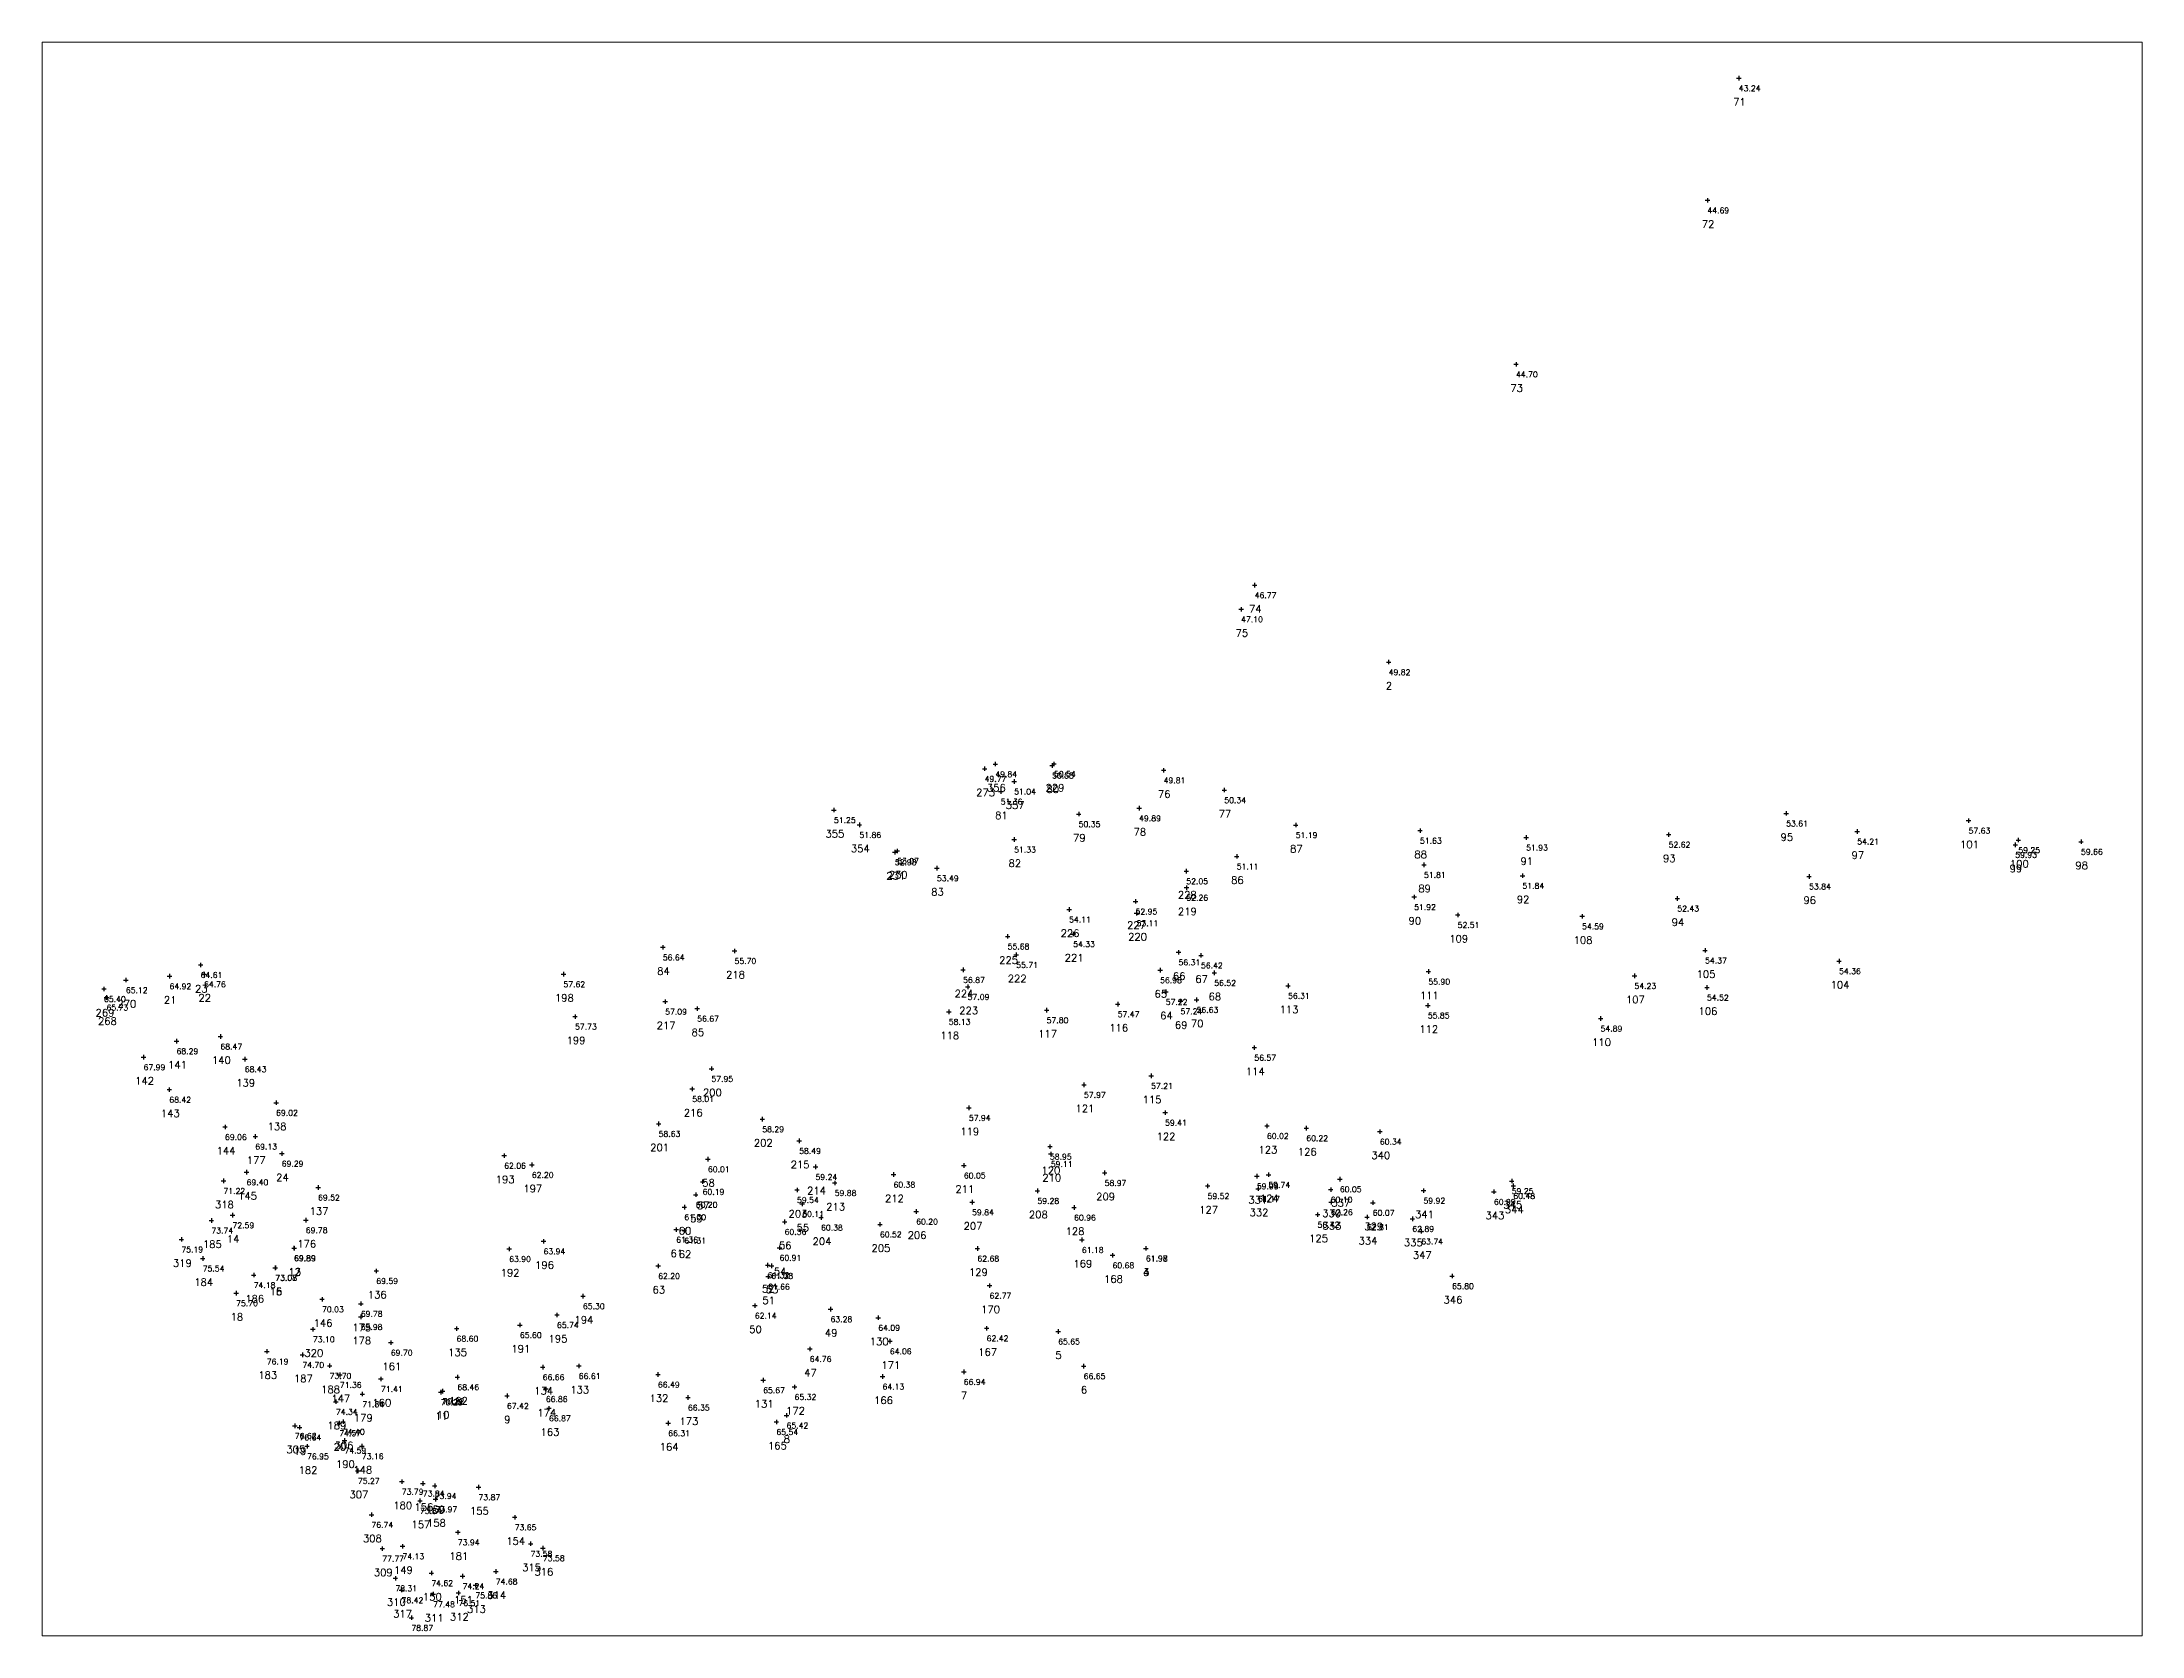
# Paper-space layout 'Layout1' of a CAD drawing. Header units: millimetres. Extents: x 26 to 231, y 20 to 176.
# The model-space entities are those that its viewports show. They can reach past a viewport. Long polylines and large blocks are cut down to what shows.
import ezdxf
from ezdxf.enums import TextEntityAlignment as Align

# ---------------------------------------------------------------- set-up
doc = ezdxf.new("R2010")
doc.units = ezdxf.units.MM
doc.layers.add('M1502', color=7, linetype='Continuous')
doc.styles.add('CIVILCADMAIN', font='TXT.SHX')
doc.styles.add('MAVAT_HEBTXT', font='hebtxt.shx')

# ---------------------------------------------------------------- blocks, each defined once
blk = doc.blocks.new('M1502')
for points in [[(-0.4, 0), (0.4, 0)], [(0, 0.4), (0, -0.4)]]:
    blk.add_lwpolyline(points)
at = {"style": 'MAVAT_HEBTXT', "flags": 1}
for tag, p in [('MARK', (0, 2.3)), ('NAME', (0, -4.87))]:
    blk.add_attdef(tag, text='', height=2, dxfattribs=at).set_placement(p, align=Align.MIDDLE)
at = {"style": 'MAVAT_HEBTXT'}
blk.add_attdef('HEIGHT', text='', height=2, dxfattribs=at).set_placement((0, -2.3), align=Align.MIDDLE)

msp = doc.modelspace()

# ---------------------------------------------------------------- block references
at = {"layer": 'M1502'}
ref = msp.add_blockref('M1502', (1412767.25, 4931667.13, 43.24), dxfattribs=dict(at, xscale=0.5, yscale=0.5))
ref.add_attrib('HEIGHT', '43.24', (1412767.25, 4931665.98, 43.24), dxfattribs={"layer": '0', "height": 0.5, "style": 'CIVILCADMAIN'})
ref.add_attrib('NAME', '71', (1412766.75, 4931664.7, 43.24), dxfattribs={"layer": '0', "height": 0.65, "style": 'CIVILCADMAIN'})
ref = msp.add_blockref('M1502', (1412764.47, 4931656.31, 44.69), dxfattribs=dict(at, xscale=0.5, yscale=0.5))
ref.add_attrib('HEIGHT', '44.69', (1412764.47, 4931655.16, 44.69), dxfattribs={"layer": '0', "height": 0.5, "style": 'CIVILCADMAIN'})
ref.add_attrib('NAME', '72', (1412763.97, 4931653.88, 44.69), dxfattribs={"layer": '0', "height": 0.65, "style": 'CIVILCADMAIN'})
ref = msp.add_blockref('M1502', (1412747.5, 4931641.78, 44.7), dxfattribs=dict(at, xscale=0.5, yscale=0.5))
ref.add_attrib('HEIGHT', '44.70', (1412747.5, 4931640.63, 44.7), dxfattribs={"layer": '0', "height": 0.5, "style": 'CIVILCADMAIN'})
ref.add_attrib('NAME', '73', (1412747, 4931639.35, 44.7), dxfattribs={"layer": '0', "height": 0.65, "style": 'CIVILCADMAIN'})
ref = msp.add_blockref('M1502', (1412724.33, 4931622.21, 46.77), dxfattribs=dict(at, xscale=0.5, yscale=0.5))
ref.add_attrib('HEIGHT', '46.77', (1412724.33, 4931621.06, 46.77), dxfattribs={"layer": '0', "height": 0.5, "style": 'CIVILCADMAIN'})
ref.add_attrib('NAME', '74', (1412723.83, 4931619.78, 46.77), dxfattribs={"layer": '0', "height": 0.65, "style": 'CIVILCADMAIN'})
ref = msp.add_blockref('M1502', (1412723.13, 4931620.07, 47.1), dxfattribs=dict(at, xscale=0.5, yscale=0.5))
ref.add_attrib('HEIGHT', '47.10', (1412723.13, 4931618.92, 47.1), dxfattribs={"layer": '0', "height": 0.5, "style": 'CIVILCADMAIN'})
ref.add_attrib('NAME', '75', (1412722.63, 4931617.64, 47.1), dxfattribs={"layer": '0', "height": 0.65, "style": 'CIVILCADMAIN'})
ref = msp.add_blockref('M1502', (1412736.21, 4931615.39, 49.82), dxfattribs=dict(at, xscale=0.5, yscale=0.5))
ref.add_attrib('HEIGHT', '49.82', (1412736.21, 4931614.24, 49.82), dxfattribs={"layer": '0', "height": 0.5, "style": 'CIVILCADMAIN'})
ref.add_attrib('NAME', '2', (1412735.96, 4931612.96, 49.82), dxfattribs={"layer": '0', "height": 0.65, "style": 'CIVILCADMAIN'})
ref = msp.add_blockref('M1502', (1412700.39, 4931605.94, 49.77), dxfattribs=dict(at, xscale=0.5, yscale=0.5))
ref.add_attrib('HEIGHT', '49.77', (1412700.39, 4931604.79, 49.77), dxfattribs={"layer": '0', "height": 0.5, "style": 'CIVILCADMAIN'})
ref.add_attrib('NAME', '273', (1412699.64, 4931603.51, 49.77), dxfattribs={"layer": '0', "height": 0.65, "style": 'CIVILCADMAIN'})
ref = msp.add_blockref('M1502', (1412701.34, 4931606.35, 49.84), dxfattribs=dict(at, xscale=0.5, yscale=0.5))
ref.add_attrib('HEIGHT', '49.84', (1412701.34, 4931605.2, 49.84), dxfattribs={"layer": '0', "height": 0.5, "style": 'CIVILCADMAIN'})
ref.add_attrib('NAME', '356', (1412700.59, 4931603.92, 49.84), dxfattribs={"layer": '0', "height": 0.65, "style": 'CIVILCADMAIN'})
ref = msp.add_blockref('M1502', (1412706.54, 4931606.36, 50.54), dxfattribs=dict(at, xscale=0.5, yscale=0.5))
ref.add_attrib('HEIGHT', '50.54', (1412706.54, 4931605.21, 50.54), dxfattribs={"layer": '0', "height": 0.5, "style": 'CIVILCADMAIN'})
ref.add_attrib('NAME', '229', (1412705.79, 4931603.93, 50.54), dxfattribs={"layer": '0', "height": 0.65, "style": 'CIVILCADMAIN'})
ref = msp.add_blockref('M1502', (1412706.37, 4931606.22, 50.55), dxfattribs=dict(at, xscale=0.5, yscale=0.5))
ref.add_attrib('HEIGHT', '50.55', (1412706.37, 4931605.07, 50.55), dxfattribs={"layer": '0', "height": 0.5, "style": 'CIVILCADMAIN'})
ref.add_attrib('NAME', '80', (1412705.87, 4931603.79, 50.55), dxfattribs={"layer": '0', "height": 0.65, "style": 'CIVILCADMAIN'})
ref = msp.add_blockref('M1502', (1412716.26, 4931605.8, 49.81), dxfattribs=dict(at, xscale=0.5, yscale=0.5))
ref.add_attrib('HEIGHT', '49.81', (1412716.26, 4931604.65, 49.81), dxfattribs={"layer": '0', "height": 0.5, "style": 'CIVILCADMAIN'})
ref.add_attrib('NAME', '76', (1412715.76, 4931603.37, 49.81), dxfattribs={"layer": '0', "height": 0.65, "style": 'CIVILCADMAIN'})
ref = msp.add_blockref('M1502', (1412701.82, 4931603.91, 51.36), dxfattribs=dict(at, xscale=0.5, yscale=0.5))
ref.add_attrib('HEIGHT', '51.36', (1412701.82, 4931602.76, 51.36), dxfattribs={"layer": '0', "height": 0.5, "style": 'CIVILCADMAIN'})
ref.add_attrib('NAME', '81', (1412701.32, 4931601.48, 51.36), dxfattribs={"layer": '0', "height": 0.65, "style": 'CIVILCADMAIN'})
ref = msp.add_blockref('M1502', (1412703.01, 4931604.81, 51.04), dxfattribs=dict(at, xscale=0.5, yscale=0.5))
ref.add_attrib('HEIGHT', '51.04', (1412703.01, 4931603.66, 51.04), dxfattribs={"layer": '0', "height": 0.5, "style": 'CIVILCADMAIN'})
ref.add_attrib('NAME', '357', (1412702.26, 4931602.38, 51.04), dxfattribs={"layer": '0', "height": 0.65, "style": 'CIVILCADMAIN'})
ref = msp.add_blockref('M1502', (1412721.64, 4931604.05, 50.34), dxfattribs=dict(at, xscale=0.5, yscale=0.5))
ref.add_attrib('HEIGHT', '50.34', (1412721.64, 4931602.9, 50.34), dxfattribs={"layer": '0', "height": 0.5, "style": 'CIVILCADMAIN'})
ref.add_attrib('NAME', '77', (1412721.14, 4931601.62, 50.34), dxfattribs={"layer": '0', "height": 0.65, "style": 'CIVILCADMAIN'})
ref = msp.add_blockref('M1502', (1412687.03, 4931602.28, 51.25), dxfattribs=dict(at, xscale=0.5, yscale=0.5))
ref.add_attrib('HEIGHT', '51.25', (1412687.03, 4931601.13, 51.25), dxfattribs={"layer": '0', "height": 0.5, "style": 'CIVILCADMAIN'})
ref.add_attrib('NAME', '355', (1412686.28, 4931599.85, 51.25), dxfattribs={"layer": '0', "height": 0.65, "style": 'CIVILCADMAIN'})
ref = msp.add_blockref('M1502', (1412708.73, 4931601.92, 50.35), dxfattribs=dict(at, xscale=0.5, yscale=0.5))
ref.add_attrib('HEIGHT', '50.35', (1412708.73, 4931600.77, 50.35), dxfattribs={"layer": '0', "height": 0.5, "style": 'CIVILCADMAIN'})
ref.add_attrib('NAME', '79', (1412708.23, 4931599.49, 50.35), dxfattribs={"layer": '0', "height": 0.65, "style": 'CIVILCADMAIN'})
ref = msp.add_blockref('M1502', (1412714.09, 4931602.44, 49.89), dxfattribs=dict(at, xscale=0.5, yscale=0.5))
ref.add_attrib('HEIGHT', '49.89', (1412714.09, 4931601.29, 49.89), dxfattribs={"layer": '0', "height": 0.5, "style": 'CIVILCADMAIN'})
ref.add_attrib('NAME', '78', (1412713.59, 4931600.01, 49.89), dxfattribs={"layer": '0', "height": 0.65, "style": 'CIVILCADMAIN'})
ref = msp.add_blockref('M1502', (1412771.45, 4931601.98, 53.61), dxfattribs=dict(at, xscale=0.5, yscale=0.5))
ref.add_attrib('HEIGHT', '53.61', (1412771.45, 4931600.83, 53.61), dxfattribs={"layer": '0', "height": 0.5, "style": 'CIVILCADMAIN'})
ref.add_attrib('NAME', '95', (1412770.95, 4931599.55, 53.61), dxfattribs={"layer": '0', "height": 0.65, "style": 'CIVILCADMAIN'})
ref = msp.add_blockref('M1502', (1412787.62, 4931601.34, 57.63), dxfattribs=dict(at, xscale=0.5, yscale=0.5))
ref.add_attrib('HEIGHT', '57.63', (1412787.62, 4931600.19, 57.63), dxfattribs={"layer": '0', "height": 0.5, "style": 'CIVILCADMAIN'})
ref.add_attrib('NAME', '101', (1412786.87, 4931598.91, 57.63), dxfattribs={"layer": '0', "height": 0.65, "style": 'CIVILCADMAIN'})
ref = msp.add_blockref('M1502', (1412689.29, 4931600.96, 51.86), dxfattribs=dict(at, xscale=0.5, yscale=0.5))
ref.add_attrib('HEIGHT', '51.86', (1412689.29, 4931599.81, 51.86), dxfattribs={"layer": '0', "height": 0.5, "style": 'CIVILCADMAIN'})
ref.add_attrib('NAME', '354', (1412688.54, 4931598.53, 51.86), dxfattribs={"layer": '0', "height": 0.65, "style": 'CIVILCADMAIN'})
ref = msp.add_blockref('M1502', (1412703.01, 4931599.66, 51.33), dxfattribs=dict(at, xscale=0.5, yscale=0.5))
ref.add_attrib('HEIGHT', '51.33', (1412703.01, 4931598.51, 51.33), dxfattribs={"layer": '0', "height": 0.5, "style": 'CIVILCADMAIN'})
ref.add_attrib('NAME', '82', (1412702.51, 4931597.23, 51.33), dxfattribs={"layer": '0', "height": 0.65, "style": 'CIVILCADMAIN'})
ref = msp.add_blockref('M1502', (1412727.97, 4931600.95, 51.19), dxfattribs=dict(at, xscale=0.5, yscale=0.5))
ref.add_attrib('HEIGHT', '51.19', (1412727.97, 4931599.8, 51.19), dxfattribs={"layer": '0', "height": 0.5, "style": 'CIVILCADMAIN'})
ref.add_attrib('NAME', '87', (1412727.47, 4931598.52, 51.19), dxfattribs={"layer": '0', "height": 0.65, "style": 'CIVILCADMAIN'})
ref = msp.add_blockref('M1502', (1412738.99, 4931600.45, 51.63), dxfattribs=dict(at, xscale=0.5, yscale=0.5))
ref.add_attrib('HEIGHT', '51.63', (1412738.99, 4931599.3, 51.63), dxfattribs={"layer": '0', "height": 0.5, "style": 'CIVILCADMAIN'})
ref.add_attrib('NAME', '88', (1412738.49, 4931598.02, 51.63), dxfattribs={"layer": '0', "height": 0.65, "style": 'CIVILCADMAIN'})
ref = msp.add_blockref('M1502', (1412748.4, 4931599.84, 51.93), dxfattribs=dict(at, xscale=0.5, yscale=0.5))
ref.add_attrib('HEIGHT', '51.93', (1412748.4, 4931598.69, 51.93), dxfattribs={"layer": '0', "height": 0.5, "style": 'CIVILCADMAIN'})
ref.add_attrib('NAME', '91', (1412747.9, 4931597.41, 51.93), dxfattribs={"layer": '0', "height": 0.65, "style": 'CIVILCADMAIN'})
ref = msp.add_blockref('M1502', (1412761.03, 4931600.1, 52.62), dxfattribs=dict(at, xscale=0.5, yscale=0.5))
ref.add_attrib('HEIGHT', '52.62', (1412761.03, 4931598.95, 52.62), dxfattribs={"layer": '0', "height": 0.5, "style": 'CIVILCADMAIN'})
ref.add_attrib('NAME', '93', (1412760.53, 4931597.67, 52.62), dxfattribs={"layer": '0', "height": 0.65, "style": 'CIVILCADMAIN'})
ref = msp.add_blockref('M1502', (1412777.75, 4931600.38, 54.21), dxfattribs=dict(at, xscale=0.5, yscale=0.5))
ref.add_attrib('HEIGHT', '54.21', (1412777.75, 4931599.23, 54.21), dxfattribs={"layer": '0', "height": 0.5, "style": 'CIVILCADMAIN'})
ref.add_attrib('NAME', '97', (1412777.25, 4931597.95, 54.21), dxfattribs={"layer": '0', "height": 0.65, "style": 'CIVILCADMAIN'})
ref = msp.add_blockref('M1502', (1412792.03, 4931599.62, 59.25), dxfattribs=dict(at, xscale=0.5, yscale=0.5))
ref.add_attrib('HEIGHT', '59.25', (1412792.03, 4931598.47, 59.25), dxfattribs={"layer": '0', "height": 0.5, "style": 'CIVILCADMAIN'})
ref.add_attrib('NAME', '100', (1412791.28, 4931597.19, 59.25), dxfattribs={"layer": '0', "height": 0.65, "style": 'CIVILCADMAIN'})
ref = msp.add_blockref('M1502', (1412797.59, 4931599.47, 59.66), dxfattribs=dict(at, xscale=0.5, yscale=0.5))
ref.add_attrib('HEIGHT', '59.66', (1412797.59, 4931598.32, 59.66), dxfattribs={"layer": '0', "height": 0.5, "style": 'CIVILCADMAIN'})
ref.add_attrib('NAME', '98', (1412797.09, 4931597.04, 59.66), dxfattribs={"layer": '0', "height": 0.65, "style": 'CIVILCADMAIN'})
ref = msp.add_blockref('M1502', (1412692.43, 4931598.55, 52.98), dxfattribs=dict(at, xscale=0.5, yscale=0.5))
ref.add_attrib('HEIGHT', '52.98', (1412692.43, 4931597.4, 52.98), dxfattribs={"layer": '0', "height": 0.5, "style": 'CIVILCADMAIN'})
ref.add_attrib('NAME', '231', (1412691.68, 4931596.12, 52.98), dxfattribs={"layer": '0', "height": 0.65, "style": 'CIVILCADMAIN'})
ref = msp.add_blockref('M1502', (1412692.64, 4931598.65, 53.07), dxfattribs=dict(at, xscale=0.5, yscale=0.5))
ref.add_attrib('HEIGHT', '53.07', (1412692.64, 4931597.5, 53.07), dxfattribs={"layer": '0', "height": 0.5, "style": 'CIVILCADMAIN'})
ref.add_attrib('NAME', '230', (1412691.89, 4931596.22, 53.07), dxfattribs={"layer": '0', "height": 0.65, "style": 'CIVILCADMAIN'})
ref = msp.add_blockref('M1502', (1412722.74, 4931598.17, 51.11), dxfattribs=dict(at, xscale=0.5, yscale=0.5))
ref.add_attrib('HEIGHT', '51.11', (1412722.74, 4931597.02, 51.11), dxfattribs={"layer": '0', "height": 0.5, "style": 'CIVILCADMAIN'})
ref.add_attrib('NAME', '86', (1412722.24, 4931595.74, 51.11), dxfattribs={"layer": '0', "height": 0.65, "style": 'CIVILCADMAIN'})
ref = msp.add_blockref('M1502', (1412791.76, 4931599.2, 59.93), dxfattribs=dict(at, xscale=0.5, yscale=0.5))
ref.add_attrib('HEIGHT', '59.93', (1412791.76, 4931598.05, 59.93), dxfattribs={"layer": '0', "height": 0.5, "style": 'CIVILCADMAIN'})
ref.add_attrib('NAME', '99', (1412791.26, 4931596.77, 59.93), dxfattribs={"layer": '0', "height": 0.65, "style": 'CIVILCADMAIN'})
ref = msp.add_blockref('M1502', (1412696.16, 4931597.12, 53.49), dxfattribs=dict(at, xscale=0.5, yscale=0.5))
ref.add_attrib('HEIGHT', '53.49', (1412696.16, 4931595.97, 53.49), dxfattribs={"layer": '0', "height": 0.5, "style": 'CIVILCADMAIN'})
ref.add_attrib('NAME', '83', (1412695.66, 4931594.69, 53.49), dxfattribs={"layer": '0', "height": 0.65, "style": 'CIVILCADMAIN'})
ref = msp.add_blockref('M1502', (1412718.27, 4931596.86, 52.05), dxfattribs=dict(at, xscale=0.5, yscale=0.5))
ref.add_attrib('HEIGHT', '52.05', (1412718.27, 4931595.71, 52.05), dxfattribs={"layer": '0', "height": 0.5, "style": 'CIVILCADMAIN'})
ref.add_attrib('NAME', '228', (1412717.52, 4931594.43, 52.05), dxfattribs={"layer": '0', "height": 0.65, "style": 'CIVILCADMAIN'})
ref = msp.add_blockref('M1502', (1412739.34, 4931597.42, 51.81), dxfattribs=dict(at, xscale=0.5, yscale=0.5))
ref.add_attrib('HEIGHT', '51.81', (1412739.34, 4931596.27, 51.81), dxfattribs={"layer": '0', "height": 0.5, "style": 'CIVILCADMAIN'})
ref.add_attrib('NAME', '89', (1412738.84, 4931594.99, 51.81), dxfattribs={"layer": '0', "height": 0.65, "style": 'CIVILCADMAIN'})
ref = msp.add_blockref('M1502', (1412748.07, 4931596.46, 51.84), dxfattribs=dict(at, xscale=0.5, yscale=0.5))
ref.add_attrib('HEIGHT', '51.84', (1412748.07, 4931595.31, 51.84), dxfattribs={"layer": '0', "height": 0.5, "style": 'CIVILCADMAIN'})
ref.add_attrib('NAME', '92', (1412747.57, 4931594.03, 51.84), dxfattribs={"layer": '0', "height": 0.65, "style": 'CIVILCADMAIN'})
ref = msp.add_blockref('M1502', (1412773.48, 4931596.39, 53.84), dxfattribs=dict(at, xscale=0.5, yscale=0.5))
ref.add_attrib('HEIGHT', '53.84', (1412773.48, 4931595.24, 53.84), dxfattribs={"layer": '0', "height": 0.5, "style": 'CIVILCADMAIN'})
ref.add_attrib('NAME', '96', (1412772.98, 4931593.96, 53.84), dxfattribs={"layer": '0', "height": 0.65, "style": 'CIVILCADMAIN'})
ref = msp.add_blockref('M1502', (1412713.77, 4931594.18, 52.95), dxfattribs=dict(at, xscale=0.5, yscale=0.5))
ref.add_attrib('HEIGHT', '52.95', (1412713.77, 4931593.03, 52.95), dxfattribs={"layer": '0', "height": 0.5, "style": 'CIVILCADMAIN'})
ref.add_attrib('NAME', '227', (1412713.02, 4931591.75, 52.95), dxfattribs={"layer": '0', "height": 0.65, "style": 'CIVILCADMAIN'})
ref = msp.add_blockref('M1502', (1412718.28, 4931595.4, 52.26), dxfattribs=dict(at, xscale=0.5, yscale=0.5))
ref.add_attrib('HEIGHT', '52.26', (1412718.28, 4931594.25, 52.26), dxfattribs={"layer": '0', "height": 0.5, "style": 'CIVILCADMAIN'})
ref.add_attrib('NAME', '219', (1412717.53, 4931592.97, 52.26), dxfattribs={"layer": '0', "height": 0.65, "style": 'CIVILCADMAIN'})
ref = msp.add_blockref('M1502', (1412738.47, 4931594.57, 51.92), dxfattribs=dict(at, xscale=0.5, yscale=0.5))
ref.add_attrib('HEIGHT', '51.92', (1412738.47, 4931593.42, 51.92), dxfattribs={"layer": '0', "height": 0.5, "style": 'CIVILCADMAIN'})
ref.add_attrib('NAME', '90', (1412737.97, 4931592.14, 51.92), dxfattribs={"layer": '0', "height": 0.65, "style": 'CIVILCADMAIN'})
ref = msp.add_blockref('M1502', (1412761.8, 4931594.44, 52.43), dxfattribs=dict(at, xscale=0.5, yscale=0.5))
ref.add_attrib('HEIGHT', '52.43', (1412761.8, 4931593.29, 52.43), dxfattribs={"layer": '0', "height": 0.5, "style": 'CIVILCADMAIN'})
ref.add_attrib('NAME', '94', (1412761.3, 4931592.01, 52.43), dxfattribs={"layer": '0', "height": 0.65, "style": 'CIVILCADMAIN'})
ref = msp.add_blockref('M1502', (1412707.88, 4931593.46, 54.11), dxfattribs=dict(at, xscale=0.5, yscale=0.5))
ref.add_attrib('HEIGHT', '54.11', (1412707.88, 4931592.31, 54.11), dxfattribs={"layer": '0', "height": 0.5, "style": 'CIVILCADMAIN'})
ref.add_attrib('NAME', '226', (1412707.13, 4931591.03, 54.11), dxfattribs={"layer": '0', "height": 0.65, "style": 'CIVILCADMAIN'})
ref = msp.add_blockref('M1502', (1412713.86, 4931593.14, 53.11), dxfattribs=dict(at, xscale=0.5, yscale=0.5))
ref.add_attrib('HEIGHT', '53.11', (1412713.86, 4931591.99, 53.11), dxfattribs={"layer": '0', "height": 0.5, "style": 'CIVILCADMAIN'})
ref.add_attrib('NAME', '220', (1412713.11, 4931590.71, 53.11), dxfattribs={"layer": '0', "height": 0.65, "style": 'CIVILCADMAIN'})
ref = msp.add_blockref('M1502', (1412742.33, 4931592.98, 52.51), dxfattribs=dict(at, xscale=0.5, yscale=0.5))
ref.add_attrib('HEIGHT', '52.51', (1412742.33, 4931591.83, 52.51), dxfattribs={"layer": '0', "height": 0.5, "style": 'CIVILCADMAIN'})
ref.add_attrib('NAME', '109', (1412741.58, 4931590.55, 52.51), dxfattribs={"layer": '0', "height": 0.65, "style": 'CIVILCADMAIN'})
ref = msp.add_blockref('M1502', (1412753.36, 4931592.86, 54.59), dxfattribs=dict(at, xscale=0.5, yscale=0.5))
ref.add_attrib('HEIGHT', '54.59', (1412753.36, 4931591.71, 54.59), dxfattribs={"layer": '0', "height": 0.5, "style": 'CIVILCADMAIN'})
ref.add_attrib('NAME', '108', (1412752.61, 4931590.43, 54.59), dxfattribs={"layer": '0', "height": 0.65, "style": 'CIVILCADMAIN'})
ref = msp.add_blockref('M1502', (1412671.86, 4931590.11, 56.64), dxfattribs=dict(at, xscale=0.5, yscale=0.5))
ref.add_attrib('HEIGHT', '56.64', (1412671.86, 4931588.96, 56.64), dxfattribs={"layer": '0', "height": 0.5, "style": 'CIVILCADMAIN'})
ref.add_attrib('NAME', '84', (1412671.36, 4931587.68, 56.64), dxfattribs={"layer": '0', "height": 0.65, "style": 'CIVILCADMAIN'})
ref = msp.add_blockref('M1502', (1412702.43, 4931591.08, 55.68), dxfattribs=dict(at, xscale=0.5, yscale=0.5))
ref.add_attrib('HEIGHT', '55.68', (1412702.43, 4931589.93, 55.68), dxfattribs={"layer": '0', "height": 0.5, "style": 'CIVILCADMAIN'})
ref.add_attrib('NAME', '225', (1412701.68, 4931588.65, 55.68), dxfattribs={"layer": '0', "height": 0.65, "style": 'CIVILCADMAIN'})
ref = msp.add_blockref('M1502', (1412708.24, 4931591.29, 54.33), dxfattribs=dict(at, xscale=0.5, yscale=0.5))
ref.add_attrib('HEIGHT', '54.33', (1412708.24, 4931590.14, 54.33), dxfattribs={"layer": '0', "height": 0.5, "style": 'CIVILCADMAIN'})
ref.add_attrib('NAME', '221', (1412707.49, 4931588.86, 54.33), dxfattribs={"layer": '0', "height": 0.65, "style": 'CIVILCADMAIN'})
ref = msp.add_blockref('M1502', (1412630.89, 4931588.55, 64.61), dxfattribs=dict(at, xscale=0.5, yscale=0.5))
ref.add_attrib('HEIGHT', '64.61', (1412630.89, 4931587.4, 64.61), dxfattribs={"layer": '0', "height": 0.5, "style": 'CIVILCADMAIN'})
ref.add_attrib('NAME', '23', (1412630.39, 4931586.12, 64.61), dxfattribs={"layer": '0', "height": 0.65, "style": 'CIVILCADMAIN'})
ref = msp.add_blockref('M1502', (1412678.22, 4931589.79, 55.7), dxfattribs=dict(at, xscale=0.5, yscale=0.5))
ref.add_attrib('HEIGHT', '55.70', (1412678.22, 4931588.64, 55.7), dxfattribs={"layer": '0', "height": 0.5, "style": 'CIVILCADMAIN'})
ref.add_attrib('NAME', '218', (1412677.47, 4931587.36, 55.7), dxfattribs={"layer": '0', "height": 0.65, "style": 'CIVILCADMAIN'})
ref = msp.add_blockref('M1502', (1412703.19, 4931589.44, 55.71), dxfattribs=dict(at, xscale=0.5, yscale=0.5))
ref.add_attrib('HEIGHT', '55.71', (1412703.19, 4931588.29, 55.71), dxfattribs={"layer": '0', "height": 0.5, "style": 'CIVILCADMAIN'})
ref.add_attrib('NAME', '222', (1412702.44, 4931587.01, 55.71), dxfattribs={"layer": '0', "height": 0.65, "style": 'CIVILCADMAIN'})
ref = msp.add_blockref('M1502', (1412717.58, 4931589.67, 56.31), dxfattribs=dict(at, xscale=0.5, yscale=0.5))
ref.add_attrib('HEIGHT', '56.31', (1412717.58, 4931588.52, 56.31), dxfattribs={"layer": '0', "height": 0.5, "style": 'CIVILCADMAIN'})
ref.add_attrib('NAME', '66', (1412717.08, 4931587.24, 56.31), dxfattribs={"layer": '0', "height": 0.65, "style": 'CIVILCADMAIN'})
ref = msp.add_blockref('M1502', (1412719.57, 4931589.4, 56.42), dxfattribs=dict(at, xscale=0.5, yscale=0.5))
ref.add_attrib('HEIGHT', '56.42', (1412719.57, 4931588.25, 56.42), dxfattribs={"layer": '0', "height": 0.5, "style": 'CIVILCADMAIN'})
ref.add_attrib('NAME', '67', (1412719.07, 4931586.97, 56.42), dxfattribs={"layer": '0', "height": 0.65, "style": 'CIVILCADMAIN'})
ref = msp.add_blockref('M1502', (1412764.26, 4931589.84, 54.37), dxfattribs=dict(at, xscale=0.5, yscale=0.5))
ref.add_attrib('HEIGHT', '54.37', (1412764.26, 4931588.69, 54.37), dxfattribs={"layer": '0', "height": 0.5, "style": 'CIVILCADMAIN'})
ref.add_attrib('NAME', '105', (1412763.51, 4931587.41, 54.37), dxfattribs={"layer": '0', "height": 0.65, "style": 'CIVILCADMAIN'})
ref = msp.add_blockref('M1502', (1412776.14, 4931588.89, 54.36), dxfattribs=dict(at, xscale=0.5, yscale=0.5))
ref.add_attrib('HEIGHT', '54.36', (1412776.14, 4931587.74, 54.36), dxfattribs={"layer": '0', "height": 0.5, "style": 'CIVILCADMAIN'})
ref.add_attrib('NAME', '104', (1412775.39, 4931586.46, 54.36), dxfattribs={"layer": '0', "height": 0.65, "style": 'CIVILCADMAIN'})
ref = msp.add_blockref('M1502', (1412622.32, 4931586.42, 65.4), dxfattribs=dict(at, xscale=0.5, yscale=0.5))
ref.add_attrib('HEIGHT', '65.40', (1412622.32, 4931585.27, 65.4), dxfattribs={"layer": '0', "height": 0.5, "style": 'CIVILCADMAIN'})
ref.add_attrib('NAME', '269', (1412621.57, 4931583.99, 65.4), dxfattribs={"layer": '0', "height": 0.65, "style": 'CIVILCADMAIN'})
ref = msp.add_blockref('M1502', (1412624.26, 4931587.21, 65.12), dxfattribs=dict(at, xscale=0.5, yscale=0.5))
ref.add_attrib('HEIGHT', '65.12', (1412624.26, 4931586.06, 65.12), dxfattribs={"layer": '0', "height": 0.5, "style": 'CIVILCADMAIN'})
ref.add_attrib('NAME', '270', (1412623.51, 4931584.78, 65.12), dxfattribs={"layer": '0', "height": 0.65, "style": 'CIVILCADMAIN'})
ref = msp.add_blockref('M1502', (1412628.13, 4931587.55, 64.92), dxfattribs=dict(at, xscale=0.5, yscale=0.5))
ref.add_attrib('HEIGHT', '64.92', (1412628.13, 4931586.4, 64.92), dxfattribs={"layer": '0', "height": 0.5, "style": 'CIVILCADMAIN'})
ref.add_attrib('NAME', '21', (1412627.63, 4931585.12, 64.92), dxfattribs={"layer": '0', "height": 0.65, "style": 'CIVILCADMAIN'})
ref = msp.add_blockref('M1502', (1412631.19, 4931587.73, 64.76), dxfattribs=dict(at, xscale=0.5, yscale=0.5))
ref.add_attrib('HEIGHT', '64.76', (1412631.19, 4931586.58, 64.76), dxfattribs={"layer": '0', "height": 0.5, "style": 'CIVILCADMAIN'})
ref.add_attrib('NAME', '22', (1412630.69, 4931585.3, 64.76), dxfattribs={"layer": '0', "height": 0.65, "style": 'CIVILCADMAIN'})
ref = msp.add_blockref('M1502', (1412663.05, 4931587.73, 57.62), dxfattribs=dict(at, xscale=0.5, yscale=0.5))
ref.add_attrib('HEIGHT', '57.62', (1412663.05, 4931586.58, 57.62), dxfattribs={"layer": '0', "height": 0.5, "style": 'CIVILCADMAIN'})
ref.add_attrib('NAME', '198', (1412662.3, 4931585.3, 57.62), dxfattribs={"layer": '0', "height": 0.65, "style": 'CIVILCADMAIN'})
ref = msp.add_blockref('M1502', (1412698.48, 4931588.11, 56.87), dxfattribs=dict(at, xscale=0.5, yscale=0.5))
ref.add_attrib('HEIGHT', '56.87', (1412698.48, 4931586.96, 56.87), dxfattribs={"layer": '0', "height": 0.5, "style": 'CIVILCADMAIN'})
ref.add_attrib('NAME', '224', (1412697.73, 4931585.68, 56.87), dxfattribs={"layer": '0', "height": 0.65, "style": 'CIVILCADMAIN'})
ref = msp.add_blockref('M1502', (1412698.89, 4931586.61, 57.09), dxfattribs=dict(at, xscale=0.5, yscale=0.5))
ref.add_attrib('HEIGHT', '57.09', (1412698.89, 4931585.46, 57.09), dxfattribs={"layer": '0', "height": 0.5, "style": 'CIVILCADMAIN'})
ref.add_attrib('NAME', '223', (1412698.14, 4931584.18, 57.09), dxfattribs={"layer": '0', "height": 0.65, "style": 'CIVILCADMAIN'})
ref = msp.add_blockref('M1502', (1412715.95, 4931588.09, 56.98), dxfattribs=dict(at, xscale=0.5, yscale=0.5))
ref.add_attrib('HEIGHT', '56.98', (1412715.95, 4931586.94, 56.98), dxfattribs={"layer": '0', "height": 0.5, "style": 'CIVILCADMAIN'})
ref.add_attrib('NAME', '65', (1412715.45, 4931585.66, 56.98), dxfattribs={"layer": '0', "height": 0.65, "style": 'CIVILCADMAIN'})
ref = msp.add_blockref('M1502', (1412720.75, 4931587.85, 56.52), dxfattribs=dict(at, xscale=0.5, yscale=0.5))
ref.add_attrib('HEIGHT', '56.52', (1412720.75, 4931586.7, 56.52), dxfattribs={"layer": '0', "height": 0.5, "style": 'CIVILCADMAIN'})
ref.add_attrib('NAME', '68', (1412720.25, 4931585.42, 56.52), dxfattribs={"layer": '0', "height": 0.65, "style": 'CIVILCADMAIN'})
ref = msp.add_blockref('M1502', (1412727.29, 4931586.7, 56.31), dxfattribs=dict(at, xscale=0.5, yscale=0.5))
ref.add_attrib('HEIGHT', '56.31', (1412727.29, 4931585.55, 56.31), dxfattribs={"layer": '0', "height": 0.5, "style": 'CIVILCADMAIN'})
ref.add_attrib('NAME', '113', (1412726.54, 4931584.27, 56.31), dxfattribs={"layer": '0', "height": 0.65, "style": 'CIVILCADMAIN'})
ref = msp.add_blockref('M1502', (1412739.73, 4931587.96, 55.9), dxfattribs=dict(at, xscale=0.5, yscale=0.5))
ref.add_attrib('HEIGHT', '55.90', (1412739.73, 4931586.81, 55.9), dxfattribs={"layer": '0', "height": 0.5, "style": 'CIVILCADMAIN'})
ref.add_attrib('NAME', '111', (1412738.98, 4931585.53, 55.9), dxfattribs={"layer": '0', "height": 0.65, "style": 'CIVILCADMAIN'})
ref = msp.add_blockref('M1502', (1412758, 4931587.58, 54.23), dxfattribs=dict(at, xscale=0.5, yscale=0.5))
ref.add_attrib('HEIGHT', '54.23', (1412758, 4931586.43, 54.23), dxfattribs={"layer": '0', "height": 0.5, "style": 'CIVILCADMAIN'})
ref.add_attrib('NAME', '107', (1412757.25, 4931585.15, 54.23), dxfattribs={"layer": '0', "height": 0.65, "style": 'CIVILCADMAIN'})
ref = msp.add_blockref('M1502', (1412764.43, 4931586.55, 54.52), dxfattribs=dict(at, xscale=0.5, yscale=0.5))
ref.add_attrib('HEIGHT', '54.52', (1412764.43, 4931585.4, 54.52), dxfattribs={"layer": '0', "height": 0.5, "style": 'CIVILCADMAIN'})
ref.add_attrib('NAME', '106', (1412763.68, 4931584.12, 54.52), dxfattribs={"layer": '0', "height": 0.65, "style": 'CIVILCADMAIN'})
ref = msp.add_blockref('M1502', (1412622.54, 4931585.67, 65.73), dxfattribs=dict(at, xscale=0.5, yscale=0.5))
ref.add_attrib('HEIGHT', '65.73', (1412622.54, 4931584.52, 65.73), dxfattribs={"layer": '0', "height": 0.5, "style": 'CIVILCADMAIN'})
ref.add_attrib('NAME', '268', (1412621.79, 4931583.24, 65.73), dxfattribs={"layer": '0', "height": 0.65, "style": 'CIVILCADMAIN'})
ref = msp.add_blockref('M1502', (1412672.07, 4931585.3, 57.09), dxfattribs=dict(at, xscale=0.5, yscale=0.5))
ref.add_attrib('HEIGHT', '57.09', (1412672.07, 4931584.15, 57.09), dxfattribs={"layer": '0', "height": 0.5, "style": 'CIVILCADMAIN'})
ref.add_attrib('NAME', '217', (1412671.32, 4931582.87, 57.09), dxfattribs={"layer": '0', "height": 0.65, "style": 'CIVILCADMAIN'})
ref = msp.add_blockref('M1502', (1412674.91, 4931584.68, 56.67), dxfattribs=dict(at, xscale=0.5, yscale=0.5))
ref.add_attrib('HEIGHT', '56.67', (1412674.91, 4931583.53, 56.67), dxfattribs={"layer": '0', "height": 0.5, "style": 'CIVILCADMAIN'})
ref.add_attrib('NAME', '85', (1412674.41, 4931582.25, 56.67), dxfattribs={"layer": '0', "height": 0.65, "style": 'CIVILCADMAIN'})
ref = msp.add_blockref('M1502', (1412705.89, 4931584.54, 57.8), dxfattribs=dict(at, xscale=0.5, yscale=0.5))
ref.add_attrib('HEIGHT', '57.80', (1412705.89, 4931583.39, 57.8), dxfattribs={"layer": '0', "height": 0.5, "style": 'CIVILCADMAIN'})
ref.add_attrib('NAME', '117', (1412705.14, 4931582.11, 57.8), dxfattribs={"layer": '0', "height": 0.65, "style": 'CIVILCADMAIN'})
ref = msp.add_blockref('M1502', (1412712.19, 4931585.08, 57.47), dxfattribs=dict(at, xscale=0.5, yscale=0.5))
ref.add_attrib('HEIGHT', '57.47', (1412712.19, 4931583.93, 57.47), dxfattribs={"layer": '0', "height": 0.5, "style": 'CIVILCADMAIN'})
ref.add_attrib('NAME', '116', (1412711.44, 4931582.65, 57.47), dxfattribs={"layer": '0', "height": 0.65, "style": 'CIVILCADMAIN'})
ref = msp.add_blockref('M1502', (1412716.45, 4931586.16, 57.22), dxfattribs=dict(at, xscale=0.5, yscale=0.5))
ref.add_attrib('HEIGHT', '57.22', (1412716.45, 4931585.01, 57.22), dxfattribs={"layer": '0', "height": 0.5, "style": 'CIVILCADMAIN'})
ref.add_attrib('NAME', '64', (1412715.95, 4931583.73, 57.22), dxfattribs={"layer": '0', "height": 0.65, "style": 'CIVILCADMAIN'})
ref = msp.add_blockref('M1502', (1412717.76, 4931585.33, 57.24), dxfattribs=dict(at, xscale=0.5, yscale=0.5))
ref.add_attrib('HEIGHT', '57.24', (1412717.76, 4931584.18, 57.24), dxfattribs={"layer": '0', "height": 0.5, "style": 'CIVILCADMAIN'})
ref.add_attrib('NAME', '69', (1412717.26, 4931582.9, 57.24), dxfattribs={"layer": '0', "height": 0.65, "style": 'CIVILCADMAIN'})
ref = msp.add_blockref('M1502', (1412719.18, 4931585.46, 56.63), dxfattribs=dict(at, xscale=0.5, yscale=0.5))
ref.add_attrib('HEIGHT', '56.63', (1412719.18, 4931584.31, 56.63), dxfattribs={"layer": '0', "height": 0.5, "style": 'CIVILCADMAIN'})
ref.add_attrib('NAME', '70', (1412718.68, 4931583.03, 56.63), dxfattribs={"layer": '0', "height": 0.65, "style": 'CIVILCADMAIN'})
ref = msp.add_blockref('M1502', (1412739.68, 4931584.96, 55.85), dxfattribs=dict(at, xscale=0.5, yscale=0.5))
ref.add_attrib('HEIGHT', '55.85', (1412739.68, 4931583.81, 55.85), dxfattribs={"layer": '0', "height": 0.5, "style": 'CIVILCADMAIN'})
ref.add_attrib('NAME', '112', (1412738.93, 4931582.53, 55.85), dxfattribs={"layer": '0', "height": 0.65, "style": 'CIVILCADMAIN'})
ref = msp.add_blockref('M1502', (1412664.08, 4931583.97, 57.73), dxfattribs=dict(at, xscale=0.5, yscale=0.5))
ref.add_attrib('HEIGHT', '57.73', (1412664.08, 4931582.82, 57.73), dxfattribs={"layer": '0', "height": 0.5, "style": 'CIVILCADMAIN'})
ref.add_attrib('NAME', '199', (1412663.33, 4931581.54, 57.73), dxfattribs={"layer": '0', "height": 0.65, "style": 'CIVILCADMAIN'})
ref = msp.add_blockref('M1502', (1412697.21, 4931584.4, 58.13), dxfattribs=dict(at, xscale=0.5, yscale=0.5))
ref.add_attrib('HEIGHT', '58.13', (1412697.21, 4931583.25, 58.13), dxfattribs={"layer": '0', "height": 0.5, "style": 'CIVILCADMAIN'})
ref.add_attrib('NAME', '118', (1412696.46, 4931581.97, 58.13), dxfattribs={"layer": '0', "height": 0.65, "style": 'CIVILCADMAIN'})
ref = msp.add_blockref('M1502', (1412755, 4931583.8, 54.89), dxfattribs=dict(at, xscale=0.5, yscale=0.5))
ref.add_attrib('HEIGHT', '54.89', (1412755, 4931582.65, 54.89), dxfattribs={"layer": '0', "height": 0.5, "style": 'CIVILCADMAIN'})
ref.add_attrib('NAME', '110', (1412754.25, 4931581.37, 54.89), dxfattribs={"layer": '0', "height": 0.65, "style": 'CIVILCADMAIN'})
ref = msp.add_blockref('M1502', (1412628.75, 4931581.8, 68.29), dxfattribs=dict(at, xscale=0.5, yscale=0.5))
ref.add_attrib('HEIGHT', '68.29', (1412628.75, 4931580.65, 68.29), dxfattribs={"layer": '0', "height": 0.5, "style": 'CIVILCADMAIN'})
ref.add_attrib('NAME', '141', (1412628, 4931579.37, 68.29), dxfattribs={"layer": '0', "height": 0.65, "style": 'CIVILCADMAIN'})
ref = msp.add_blockref('M1502', (1412632.64, 4931582.21, 68.47), dxfattribs=dict(at, xscale=0.5, yscale=0.5))
ref.add_attrib('HEIGHT', '68.47', (1412632.64, 4931581.06, 68.47), dxfattribs={"layer": '0', "height": 0.5, "style": 'CIVILCADMAIN'})
ref.add_attrib('NAME', '140', (1412631.89, 4931579.78, 68.47), dxfattribs={"layer": '0', "height": 0.65, "style": 'CIVILCADMAIN'})
ref = msp.add_blockref('M1502', (1412724.3, 4931581.22, 56.57), dxfattribs=dict(at, xscale=0.5, yscale=0.5))
ref.add_attrib('HEIGHT', '56.57', (1412724.3, 4931580.07, 56.57), dxfattribs={"layer": '0', "height": 0.5, "style": 'CIVILCADMAIN'})
ref.add_attrib('NAME', '114', (1412723.55, 4931578.79, 56.57), dxfattribs={"layer": '0', "height": 0.65, "style": 'CIVILCADMAIN'})
ref = msp.add_blockref('M1502', (1412625.83, 4931580.38, 67.99), dxfattribs=dict(at, xscale=0.5, yscale=0.5))
ref.add_attrib('HEIGHT', '67.99', (1412625.83, 4931579.23, 67.99), dxfattribs={"layer": '0', "height": 0.5, "style": 'CIVILCADMAIN'})
ref.add_attrib('NAME', '142', (1412625.08, 4931577.95, 67.99), dxfattribs={"layer": '0', "height": 0.65, "style": 'CIVILCADMAIN'})
ref = msp.add_blockref('M1502', (1412634.8, 4931580.2, 68.43), dxfattribs=dict(at, xscale=0.5, yscale=0.5))
ref.add_attrib('HEIGHT', '68.43', (1412634.8, 4931579.05, 68.43), dxfattribs={"layer": '0', "height": 0.5, "style": 'CIVILCADMAIN'})
ref.add_attrib('NAME', '139', (1412634.05, 4931577.77, 68.43), dxfattribs={"layer": '0', "height": 0.65, "style": 'CIVILCADMAIN'})
ref = msp.add_blockref('M1502', (1412676.17, 4931579.35, 57.95), dxfattribs=dict(at, xscale=0.5, yscale=0.5))
ref.add_attrib('HEIGHT', '57.95', (1412676.17, 4931578.2, 57.95), dxfattribs={"layer": '0', "height": 0.5, "style": 'CIVILCADMAIN'})
ref.add_attrib('NAME', '200', (1412675.42, 4931576.92, 57.95), dxfattribs={"layer": '0', "height": 0.65, "style": 'CIVILCADMAIN'})
ref = msp.add_blockref('M1502', (1412628.11, 4931577.5, 68.42), dxfattribs=dict(at, xscale=0.5, yscale=0.5))
ref.add_attrib('HEIGHT', '68.42', (1412628.11, 4931576.35, 68.42), dxfattribs={"layer": '0', "height": 0.5, "style": 'CIVILCADMAIN'})
ref.add_attrib('NAME', '143', (1412627.36, 4931575.07, 68.42), dxfattribs={"layer": '0', "height": 0.65, "style": 'CIVILCADMAIN'})
ref = msp.add_blockref('M1502', (1412674.47, 4931577.56, 58.01), dxfattribs=dict(at, xscale=0.5, yscale=0.5))
ref.add_attrib('HEIGHT', '58.01', (1412674.47, 4931576.41, 58.01), dxfattribs={"layer": '0', "height": 0.5, "style": 'CIVILCADMAIN'})
ref.add_attrib('NAME', '216', (1412673.72, 4931575.13, 58.01), dxfattribs={"layer": '0', "height": 0.65, "style": 'CIVILCADMAIN'})
ref = msp.add_blockref('M1502', (1412709.2, 4931577.93, 57.97), dxfattribs=dict(at, xscale=0.5, yscale=0.5))
ref.add_attrib('HEIGHT', '57.97', (1412709.2, 4931576.78, 57.97), dxfattribs={"layer": '0', "height": 0.5, "style": 'CIVILCADMAIN'})
ref.add_attrib('NAME', '121', (1412708.45, 4931575.5, 57.97), dxfattribs={"layer": '0', "height": 0.65, "style": 'CIVILCADMAIN'})
ref = msp.add_blockref('M1502', (1412715.15, 4931578.72, 57.21), dxfattribs=dict(at, xscale=0.5, yscale=0.5))
ref.add_attrib('HEIGHT', '57.21', (1412715.15, 4931577.57, 57.21), dxfattribs={"layer": '0', "height": 0.5, "style": 'CIVILCADMAIN'})
ref.add_attrib('NAME', '115', (1412714.4, 4931576.29, 57.21), dxfattribs={"layer": '0', "height": 0.65, "style": 'CIVILCADMAIN'})
ref = msp.add_blockref('M1502', (1412637.58, 4931576.34, 69.02), dxfattribs=dict(at, xscale=0.5, yscale=0.5))
ref.add_attrib('HEIGHT', '69.02', (1412637.58, 4931575.19, 69.02), dxfattribs={"layer": '0', "height": 0.5, "style": 'CIVILCADMAIN'})
ref.add_attrib('NAME', '138', (1412636.83, 4931573.91, 69.02), dxfattribs={"layer": '0', "height": 0.65, "style": 'CIVILCADMAIN'})
ref = msp.add_blockref('M1502', (1412698.99, 4931575.89, 57.94), dxfattribs=dict(at, xscale=0.5, yscale=0.5))
ref.add_attrib('HEIGHT', '57.94', (1412698.99, 4931574.74, 57.94), dxfattribs={"layer": '0', "height": 0.5, "style": 'CIVILCADMAIN'})
ref.add_attrib('NAME', '119', (1412698.24, 4931573.46, 57.94), dxfattribs={"layer": '0', "height": 0.65, "style": 'CIVILCADMAIN'})
ref = msp.add_blockref('M1502', (1412716.39, 4931575.46, 59.41), dxfattribs=dict(at, xscale=0.5, yscale=0.5))
ref.add_attrib('HEIGHT', '59.41', (1412716.39, 4931574.31, 59.41), dxfattribs={"layer": '0', "height": 0.5, "style": 'CIVILCADMAIN'})
ref.add_attrib('NAME', '122', (1412715.64, 4931573.03, 59.41), dxfattribs={"layer": '0', "height": 0.65, "style": 'CIVILCADMAIN'})
ref = msp.add_blockref('M1502', (1412633.05, 4931574.19, 69.06), dxfattribs=dict(at, xscale=0.5, yscale=0.5))
ref.add_attrib('HEIGHT', '69.06', (1412633.05, 4931573.04, 69.06), dxfattribs={"layer": '0', "height": 0.5, "style": 'CIVILCADMAIN'})
ref.add_attrib('NAME', '144', (1412632.3, 4931571.76, 69.06), dxfattribs={"layer": '0', "height": 0.65, "style": 'CIVILCADMAIN'})
ref = msp.add_blockref('M1502', (1412635.73, 4931573.34, 69.13), dxfattribs=dict(at, xscale=0.5, yscale=0.5))
ref.add_attrib('HEIGHT', '69.13', (1412635.73, 4931572.19, 69.13), dxfattribs={"layer": '0', "height": 0.5, "style": 'CIVILCADMAIN'})
ref.add_attrib('NAME', '177', (1412634.98, 4931570.91, 69.13), dxfattribs={"layer": '0', "height": 0.65, "style": 'CIVILCADMAIN'})
ref = msp.add_blockref('M1502', (1412671.49, 4931574.47, 58.63), dxfattribs=dict(at, xscale=0.5, yscale=0.5))
ref.add_attrib('HEIGHT', '58.63', (1412671.49, 4931573.32, 58.63), dxfattribs={"layer": '0', "height": 0.5, "style": 'CIVILCADMAIN'})
ref.add_attrib('NAME', '201', (1412670.74, 4931572.04, 58.63), dxfattribs={"layer": '0', "height": 0.65, "style": 'CIVILCADMAIN'})
ref = msp.add_blockref('M1502', (1412680.68, 4931574.88, 58.29), dxfattribs=dict(at, xscale=0.5, yscale=0.5))
ref.add_attrib('HEIGHT', '58.29', (1412680.68, 4931573.73, 58.29), dxfattribs={"layer": '0', "height": 0.5, "style": 'CIVILCADMAIN'})
ref.add_attrib('NAME', '202', (1412679.93, 4931572.45, 58.29), dxfattribs={"layer": '0', "height": 0.65, "style": 'CIVILCADMAIN'})
ref = msp.add_blockref('M1502', (1412725.42, 4931574.28, 60.02), dxfattribs=dict(at, xscale=0.5, yscale=0.5))
ref.add_attrib('HEIGHT', '60.02', (1412725.42, 4931573.13, 60.02), dxfattribs={"layer": '0', "height": 0.5, "style": 'CIVILCADMAIN'})
ref.add_attrib('NAME', '123', (1412724.67, 4931571.85, 60.02), dxfattribs={"layer": '0', "height": 0.65, "style": 'CIVILCADMAIN'})
ref = msp.add_blockref('M1502', (1412728.91, 4931574.09, 60.22), dxfattribs=dict(at, xscale=0.5, yscale=0.5))
ref.add_attrib('HEIGHT', '60.22', (1412728.91, 4931572.94, 60.22), dxfattribs={"layer": '0', "height": 0.5, "style": 'CIVILCADMAIN'})
ref.add_attrib('NAME', '126', (1412728.16, 4931571.66, 60.22), dxfattribs={"layer": '0', "height": 0.65, "style": 'CIVILCADMAIN'})
ref = msp.add_blockref('M1502', (1412735.43, 4931573.78, 60.34), dxfattribs=dict(at, xscale=0.5, yscale=0.5))
ref.add_attrib('HEIGHT', '60.34', (1412735.43, 4931572.63, 60.34), dxfattribs={"layer": '0', "height": 0.5, "style": 'CIVILCADMAIN'})
ref.add_attrib('NAME', '340', (1412734.68, 4931571.35, 60.34), dxfattribs={"layer": '0', "height": 0.65, "style": 'CIVILCADMAIN'})
ref = msp.add_blockref('M1502', (1412638.08, 4931571.83, 69.29), dxfattribs=dict(at, xscale=0.5, yscale=0.5))
ref.add_attrib('HEIGHT', '69.29', (1412638.08, 4931570.68, 69.29), dxfattribs={"layer": '0', "height": 0.5, "style": 'CIVILCADMAIN'})
ref.add_attrib('NAME', '24', (1412637.58, 4931569.4, 69.29), dxfattribs={"layer": '0', "height": 0.65, "style": 'CIVILCADMAIN'})
ref = msp.add_blockref('M1502', (1412657.8, 4931571.65, 62.06), dxfattribs=dict(at, xscale=0.5, yscale=0.5))
ref.add_attrib('HEIGHT', '62.06', (1412657.8, 4931570.5, 62.06), dxfattribs={"layer": '0', "height": 0.5, "style": 'CIVILCADMAIN'})
ref.add_attrib('NAME', '193', (1412657.05, 4931569.22, 62.06), dxfattribs={"layer": '0', "height": 0.65, "style": 'CIVILCADMAIN'})
ref = msp.add_blockref('M1502', (1412683.95, 4931572.96, 58.49), dxfattribs=dict(at, xscale=0.5, yscale=0.5))
ref.add_attrib('HEIGHT', '58.49', (1412683.95, 4931571.81, 58.49), dxfattribs={"layer": '0', "height": 0.5, "style": 'CIVILCADMAIN'})
ref.add_attrib('NAME', '215', (1412683.2, 4931570.53, 58.49), dxfattribs={"layer": '0', "height": 0.65, "style": 'CIVILCADMAIN'})
ref = msp.add_blockref('M1502', (1412706.26, 4931571.8, 59.11), dxfattribs=dict(at, xscale=0.5, yscale=0.5))
ref.add_attrib('HEIGHT', '59.11', (1412706.26, 4931570.65, 59.11), dxfattribs={"layer": '0', "height": 0.5, "style": 'CIVILCADMAIN'})
ref.add_attrib('NAME', '210', (1412705.51, 4931569.37, 59.11), dxfattribs={"layer": '0', "height": 0.65, "style": 'CIVILCADMAIN'})
ref = msp.add_blockref('M1502', (1412706.18, 4931572.45, 58.95), dxfattribs=dict(at, xscale=0.5, yscale=0.5))
ref.add_attrib('HEIGHT', '58.95', (1412706.18, 4931571.3, 58.95), dxfattribs={"layer": '0', "height": 0.5, "style": 'CIVILCADMAIN'})
ref.add_attrib('NAME', '120', (1412705.43, 4931570.02, 58.95), dxfattribs={"layer": '0', "height": 0.65, "style": 'CIVILCADMAIN'})
ref = msp.add_blockref('M1502', (1412634.96, 4931570.18, 69.4), dxfattribs=dict(at, xscale=0.5, yscale=0.5))
ref.add_attrib('HEIGHT', '69.40', (1412634.96, 4931569.03, 69.4), dxfattribs={"layer": '0', "height": 0.5, "style": 'CIVILCADMAIN'})
ref.add_attrib('NAME', '145', (1412634.21, 4931567.75, 69.4), dxfattribs={"layer": '0', "height": 0.65, "style": 'CIVILCADMAIN'})
ref = msp.add_blockref('M1502', (1412660.25, 4931570.83, 62.2), dxfattribs=dict(at, xscale=0.5, yscale=0.5))
ref.add_attrib('HEIGHT', '62.20', (1412660.25, 4931569.68, 62.2), dxfattribs={"layer": '0', "height": 0.5, "style": 'CIVILCADMAIN'})
ref.add_attrib('NAME', '197', (1412659.5, 4931568.4, 62.2), dxfattribs={"layer": '0', "height": 0.65, "style": 'CIVILCADMAIN'})
ref = msp.add_blockref('M1502', (1412675.86, 4931571.34, 60.01), dxfattribs=dict(at, xscale=0.5, yscale=0.5))
ref.add_attrib('HEIGHT', '60.01', (1412675.86, 4931570.19, 60.01), dxfattribs={"layer": '0', "height": 0.5, "style": 'CIVILCADMAIN'})
ref.add_attrib('NAME', '58', (1412675.36, 4931568.91, 60.01), dxfattribs={"layer": '0', "height": 0.65, "style": 'CIVILCADMAIN'})
ref = msp.add_blockref('M1502', (1412685.4, 4931570.65, 59.24), dxfattribs=dict(at, xscale=0.5, yscale=0.5))
ref.add_attrib('HEIGHT', '59.24', (1412685.4, 4931569.5, 59.24), dxfattribs={"layer": '0', "height": 0.5, "style": 'CIVILCADMAIN'})
ref.add_attrib('NAME', '214', (1412684.65, 4931568.22, 59.24), dxfattribs={"layer": '0', "height": 0.65, "style": 'CIVILCADMAIN'})
ref = msp.add_blockref('M1502', (1412692.31, 4931569.97, 60.38), dxfattribs=dict(at, xscale=0.5, yscale=0.5))
ref.add_attrib('HEIGHT', '60.38', (1412692.31, 4931568.82, 60.38), dxfattribs={"layer": '0', "height": 0.5, "style": 'CIVILCADMAIN'})
ref.add_attrib('NAME', '212', (1412691.56, 4931567.54, 60.38), dxfattribs={"layer": '0', "height": 0.65, "style": 'CIVILCADMAIN'})
ref = msp.add_blockref('M1502', (1412698.55, 4931570.78, 60.05), dxfattribs=dict(at, xscale=0.5, yscale=0.5))
ref.add_attrib('HEIGHT', '60.05', (1412698.55, 4931569.63, 60.05), dxfattribs={"layer": '0', "height": 0.5, "style": 'CIVILCADMAIN'})
ref.add_attrib('NAME', '211', (1412697.8, 4931568.35, 60.05), dxfattribs={"layer": '0', "height": 0.65, "style": 'CIVILCADMAIN'})
ref = msp.add_blockref('M1502', (1412711.03, 4931570.12, 58.97), dxfattribs=dict(at, xscale=0.5, yscale=0.5))
ref.add_attrib('HEIGHT', '58.97', (1412711.03, 4931568.97, 58.97), dxfattribs={"layer": '0', "height": 0.5, "style": 'CIVILCADMAIN'})
ref.add_attrib('NAME', '209', (1412710.28, 4931567.69, 58.97), dxfattribs={"layer": '0', "height": 0.65, "style": 'CIVILCADMAIN'})
ref = msp.add_blockref('M1502', (1412724.52, 4931569.83, 59.99), dxfattribs=dict(at, xscale=0.5, yscale=0.5))
ref.add_attrib('HEIGHT', '59.99', (1412724.52, 4931568.68, 59.99), dxfattribs={"layer": '0', "height": 0.5, "style": 'CIVILCADMAIN'})
ref.add_attrib('NAME', '331', (1412723.77, 4931567.4, 59.99), dxfattribs={"layer": '0', "height": 0.65, "style": 'CIVILCADMAIN'})
ref = msp.add_blockref('M1502', (1412725.55, 4931569.96, 59.74), dxfattribs=dict(at, xscale=0.5, yscale=0.5))
ref.add_attrib('HEIGHT', '59.74', (1412725.55, 4931568.81, 59.74), dxfattribs={"layer": '0', "height": 0.5, "style": 'CIVILCADMAIN'})
ref.add_attrib('NAME', '124', (1412724.8, 4931567.53, 59.74), dxfattribs={"layer": '0', "height": 0.65, "style": 'CIVILCADMAIN'})
ref = msp.add_blockref('M1502', (1412632.91, 4931569.41, 71.22), dxfattribs=dict(at, xscale=0.5, yscale=0.5))
ref.add_attrib('HEIGHT', '71.22', (1412632.91, 4931568.26, 71.22), dxfattribs={"layer": '0', "height": 0.5, "style": 'CIVILCADMAIN'})
ref.add_attrib('NAME', '318', (1412632.16, 4931566.98, 71.22), dxfattribs={"layer": '0', "height": 0.65, "style": 'CIVILCADMAIN'})
ref = msp.add_blockref('M1502', (1412641.3, 4931568.83, 69.52), dxfattribs=dict(at, xscale=0.5, yscale=0.5))
ref.add_attrib('HEIGHT', '69.52', (1412641.3, 4931567.68, 69.52), dxfattribs={"layer": '0', "height": 0.5, "style": 'CIVILCADMAIN'})
ref.add_attrib('NAME', '137', (1412640.55, 4931566.4, 69.52), dxfattribs={"layer": '0', "height": 0.65, "style": 'CIVILCADMAIN'})
ref = msp.add_blockref('M1502', (1412674.78, 4931568.19, 60.2), dxfattribs=dict(at, xscale=0.5, yscale=0.5))
ref.add_attrib('HEIGHT', '60.20', (1412674.78, 4931567.04, 60.2), dxfattribs={"layer": '0', "height": 0.5, "style": 'CIVILCADMAIN'})
ref.add_attrib('NAME', '59', (1412674.28, 4931565.76, 60.2), dxfattribs={"layer": '0', "height": 0.65, "style": 'CIVILCADMAIN'})
ref = msp.add_blockref('M1502', (1412675.39, 4931569.34, 60.19), dxfattribs=dict(at, xscale=0.5, yscale=0.5))
ref.add_attrib('HEIGHT', '60.19', (1412675.39, 4931568.19, 60.19), dxfattribs={"layer": '0', "height": 0.5, "style": 'CIVILCADMAIN'})
ref.add_attrib('NAME', '57', (1412674.89, 4931566.91, 60.19), dxfattribs={"layer": '0', "height": 0.65, "style": 'CIVILCADMAIN'})
ref = msp.add_blockref('M1502', (1412683.76, 4931568.61, 59.54), dxfattribs=dict(at, xscale=0.5, yscale=0.5))
ref.add_attrib('HEIGHT', '59.54', (1412683.76, 4931567.46, 59.54), dxfattribs={"layer": '0', "height": 0.5, "style": 'CIVILCADMAIN'})
ref.add_attrib('NAME', '203', (1412683.01, 4931566.18, 59.54), dxfattribs={"layer": '0', "height": 0.65, "style": 'CIVILCADMAIN'})
ref = msp.add_blockref('M1502', (1412687.1, 4931569.23, 59.88), dxfattribs=dict(at, xscale=0.5, yscale=0.5))
ref.add_attrib('HEIGHT', '59.88', (1412687.1, 4931568.08, 59.88), dxfattribs={"layer": '0', "height": 0.5, "style": 'CIVILCADMAIN'})
ref.add_attrib('NAME', '213', (1412686.35, 4931566.8, 59.88), dxfattribs={"layer": '0', "height": 0.65, "style": 'CIVILCADMAIN'})
ref = msp.add_blockref('M1502', (1412705.07, 4931568.53, 59.28), dxfattribs=dict(at, xscale=0.5, yscale=0.5))
ref.add_attrib('HEIGHT', '59.28', (1412705.07, 4931567.38, 59.28), dxfattribs={"layer": '0', "height": 0.5, "style": 'CIVILCADMAIN'})
ref.add_attrib('NAME', '208', (1412704.32, 4931566.1, 59.28), dxfattribs={"layer": '0', "height": 0.65, "style": 'CIVILCADMAIN'})
ref = msp.add_blockref('M1502', (1412720.16, 4931568.96, 59.52), dxfattribs=dict(at, xscale=0.5, yscale=0.5))
ref.add_attrib('HEIGHT', '59.52', (1412720.16, 4931567.81, 59.52), dxfattribs={"layer": '0', "height": 0.5, "style": 'CIVILCADMAIN'})
ref.add_attrib('NAME', '127', (1412719.41, 4931566.53, 59.52), dxfattribs={"layer": '0', "height": 0.65, "style": 'CIVILCADMAIN'})
ref = msp.add_blockref('M1502', (1412724.63, 4931568.72, 61.17), dxfattribs=dict(at, xscale=0.5, yscale=0.5))
ref.add_attrib('HEIGHT', '61.17', (1412724.63, 4931567.57, 61.17), dxfattribs={"layer": '0', "height": 0.5, "style": 'CIVILCADMAIN'})
ref.add_attrib('NAME', '332', (1412723.88, 4931566.29, 61.17), dxfattribs={"layer": '0', "height": 0.65, "style": 'CIVILCADMAIN'})
ref = msp.add_blockref('M1502', (1412731.07, 4931568.64, 60.1), dxfattribs=dict(at, xscale=0.5, yscale=0.5))
ref.add_attrib('HEIGHT', '60.10', (1412731.07, 4931567.49, 60.1), dxfattribs={"layer": '0', "height": 0.5, "style": 'CIVILCADMAIN'})
ref.add_attrib('NAME', '330', (1412730.32, 4931566.21, 60.1), dxfattribs={"layer": '0', "height": 0.65, "style": 'CIVILCADMAIN'})
ref = msp.add_blockref('M1502', (1412731.88, 4931569.57, 60.05), dxfattribs=dict(at, xscale=0.5, yscale=0.5))
ref.add_attrib('HEIGHT', '60.05', (1412731.88, 4931568.42, 60.05), dxfattribs={"layer": '0', "height": 0.5, "style": 'CIVILCADMAIN'})
ref.add_attrib('NAME', '337', (1412731.13, 4931567.14, 60.05), dxfattribs={"layer": '0', "height": 0.65, "style": 'CIVILCADMAIN'})
ref = msp.add_blockref('M1502', (1412739.3, 4931568.55, 59.92), dxfattribs=dict(at, xscale=0.5, yscale=0.5))
ref.add_attrib('HEIGHT', '59.92', (1412739.3, 4931567.4, 59.92), dxfattribs={"layer": '0', "height": 0.5, "style": 'CIVILCADMAIN'})
ref.add_attrib('NAME', '341', (1412738.55, 4931566.12, 59.92), dxfattribs={"layer": '0', "height": 0.65, "style": 'CIVILCADMAIN'})
ref = msp.add_blockref('M1502', (1412745.54, 4931568.45, 60.99), dxfattribs=dict(at, xscale=0.5, yscale=0.5))
ref.add_attrib('HEIGHT', '60.99', (1412745.54, 4931567.3, 60.99), dxfattribs={"layer": '0', "height": 0.5, "style": 'CIVILCADMAIN'})
ref.add_attrib('NAME', '343', (1412744.79, 4931566.02, 60.99), dxfattribs={"layer": '0', "height": 0.65, "style": 'CIVILCADMAIN'})
ref = msp.add_blockref('M1502', (1412747.12, 4931569.4, 59.25), dxfattribs=dict(at, xscale=0.5, yscale=0.5))
ref.add_attrib('HEIGHT', '59.25', (1412747.12, 4931568.25, 59.25), dxfattribs={"layer": '0', "height": 0.5, "style": 'CIVILCADMAIN'})
ref.add_attrib('NAME', '345', (1412746.37, 4931566.97, 59.25), dxfattribs={"layer": '0', "height": 0.65, "style": 'CIVILCADMAIN'})
ref = msp.add_blockref('M1502', (1412747.26, 4931568.97, 60.48), dxfattribs=dict(at, xscale=0.5, yscale=0.5))
ref.add_attrib('HEIGHT', '60.48', (1412747.26, 4931567.82, 60.48), dxfattribs={"layer": '0', "height": 0.5, "style": 'CIVILCADMAIN'})
ref.add_attrib('NAME', '344', (1412746.51, 4931566.54, 60.48), dxfattribs={"layer": '0', "height": 0.65, "style": 'CIVILCADMAIN'})
ref = msp.add_blockref('M1502', (1412631.84, 4931565.9, 73.74), dxfattribs=dict(at, xscale=0.5, yscale=0.5))
ref.add_attrib('HEIGHT', '73.74', (1412631.84, 4931564.75, 73.74), dxfattribs={"layer": '0', "height": 0.5, "style": 'CIVILCADMAIN'})
ref.add_attrib('NAME', '185', (1412631.09, 4931563.47, 73.74), dxfattribs={"layer": '0', "height": 0.65, "style": 'CIVILCADMAIN'})
ref = msp.add_blockref('M1502', (1412633.71, 4931566.37, 72.59), dxfattribs=dict(at, xscale=0.5, yscale=0.5))
ref.add_attrib('HEIGHT', '72.59', (1412633.71, 4931565.22, 72.59), dxfattribs={"layer": '0', "height": 0.5, "style": 'CIVILCADMAIN'})
ref.add_attrib('NAME', '14', (1412633.21, 4931563.94, 72.59), dxfattribs={"layer": '0', "height": 0.65, "style": 'CIVILCADMAIN'})
ref = msp.add_blockref('M1502', (1412640.21, 4931565.93, 69.78), dxfattribs=dict(at, xscale=0.5, yscale=0.5))
ref.add_attrib('HEIGHT', '69.78', (1412640.21, 4931564.78, 69.78), dxfattribs={"layer": '0', "height": 0.5, "style": 'CIVILCADMAIN'})
ref.add_attrib('NAME', '176', (1412639.46, 4931563.5, 69.78), dxfattribs={"layer": '0', "height": 0.65, "style": 'CIVILCADMAIN'})
ref = msp.add_blockref('M1502', (1412673.77, 4931567.09, 61.3), dxfattribs=dict(at, xscale=0.5, yscale=0.5))
ref.add_attrib('HEIGHT', '61.30', (1412673.77, 4931565.94, 61.3), dxfattribs={"layer": '0', "height": 0.5, "style": 'CIVILCADMAIN'})
ref.add_attrib('NAME', '60', (1412673.27, 4931564.66, 61.3), dxfattribs={"layer": '0', "height": 0.65, "style": 'CIVILCADMAIN'})
ref = msp.add_blockref('M1502', (1412684.22, 4931567.37, 60.11), dxfattribs=dict(at, xscale=0.5, yscale=0.5))
ref.add_attrib('HEIGHT', '60.11', (1412684.22, 4931566.22, 60.11), dxfattribs={"layer": '0', "height": 0.5, "style": 'CIVILCADMAIN'})
ref.add_attrib('NAME', '55', (1412683.72, 4931564.94, 60.11), dxfattribs={"layer": '0', "height": 0.65, "style": 'CIVILCADMAIN'})
ref = msp.add_blockref('M1502', (1412685.89, 4931566.16, 60.38), dxfattribs=dict(at, xscale=0.5, yscale=0.5))
ref.add_attrib('HEIGHT', '60.38', (1412685.89, 4931565.01, 60.38), dxfattribs={"layer": '0', "height": 0.5, "style": 'CIVILCADMAIN'})
ref.add_attrib('NAME', '204', (1412685.14, 4931563.73, 60.38), dxfattribs={"layer": '0', "height": 0.65, "style": 'CIVILCADMAIN'})
ref = msp.add_blockref('M1502', (1412694.32, 4931566.7, 60.2), dxfattribs=dict(at, xscale=0.5, yscale=0.5))
ref.add_attrib('HEIGHT', '60.20', (1412694.32, 4931565.55, 60.2), dxfattribs={"layer": '0', "height": 0.5, "style": 'CIVILCADMAIN'})
ref.add_attrib('NAME', '206', (1412693.57, 4931564.27, 60.2), dxfattribs={"layer": '0', "height": 0.65, "style": 'CIVILCADMAIN'})
ref = msp.add_blockref('M1502', (1412699.28, 4931567.52, 59.84), dxfattribs=dict(at, xscale=0.5, yscale=0.5))
ref.add_attrib('HEIGHT', '59.84', (1412699.28, 4931566.37, 59.84), dxfattribs={"layer": '0', "height": 0.5, "style": 'CIVILCADMAIN'})
ref.add_attrib('NAME', '207', (1412698.53, 4931565.09, 59.84), dxfattribs={"layer": '0', "height": 0.65, "style": 'CIVILCADMAIN'})
ref = msp.add_blockref('M1502', (1412708.32, 4931567.05, 60.96), dxfattribs=dict(at, xscale=0.5, yscale=0.5))
ref.add_attrib('HEIGHT', '60.96', (1412708.32, 4931565.9, 60.96), dxfattribs={"layer": '0', "height": 0.5, "style": 'CIVILCADMAIN'})
ref.add_attrib('NAME', '128', (1412707.57, 4931564.62, 60.96), dxfattribs={"layer": '0', "height": 0.65, "style": 'CIVILCADMAIN'})
ref = msp.add_blockref('M1502', (1412729.91, 4931566.42, 56.42), dxfattribs=dict(at, xscale=0.5, yscale=0.5))
ref.add_attrib('HEIGHT', '56.42', (1412729.91, 4931565.27, 56.42), dxfattribs={"layer": '0', "height": 0.5, "style": 'CIVILCADMAIN'})
ref.add_attrib('NAME', '125', (1412729.16, 4931563.99, 56.42), dxfattribs={"layer": '0', "height": 0.65, "style": 'CIVILCADMAIN'})
ref = msp.add_blockref('M1502', (1412731.1, 4931567.53, 62.26), dxfattribs=dict(at, xscale=0.5, yscale=0.5))
ref.add_attrib('HEIGHT', '62.26', (1412731.1, 4931566.38, 62.26), dxfattribs={"layer": '0', "height": 0.5, "style": 'CIVILCADMAIN'})
ref.add_attrib('NAME', '333', (1412730.35, 4931565.1, 62.26), dxfattribs={"layer": '0', "height": 0.65, "style": 'CIVILCADMAIN'})
ref = msp.add_blockref('M1502', (1412734.29, 4931566.21, 62.81), dxfattribs=dict(at, xscale=0.5, yscale=0.5))
ref.add_attrib('HEIGHT', '62.81', (1412734.29, 4931565.06, 62.81), dxfattribs={"layer": '0', "height": 0.5, "style": 'CIVILCADMAIN'})
ref.add_attrib('NAME', '334', (1412733.54, 4931563.78, 62.81), dxfattribs={"layer": '0', "height": 0.65, "style": 'CIVILCADMAIN'})
ref = msp.add_blockref('M1502', (1412734.8, 4931567.48, 60.07), dxfattribs=dict(at, xscale=0.5, yscale=0.5))
ref.add_attrib('HEIGHT', '60.07', (1412734.8, 4931566.33, 60.07), dxfattribs={"layer": '0', "height": 0.5, "style": 'CIVILCADMAIN'})
ref.add_attrib('NAME', '329', (1412734.05, 4931565.05, 60.07), dxfattribs={"layer": '0', "height": 0.65, "style": 'CIVILCADMAIN'})
ref = msp.add_blockref('M1502', (1412738.31, 4931566.05, 62.89), dxfattribs=dict(at, xscale=0.5, yscale=0.5))
ref.add_attrib('HEIGHT', '62.89', (1412738.31, 4931564.9, 62.89), dxfattribs={"layer": '0', "height": 0.5, "style": 'CIVILCADMAIN'})
ref.add_attrib('NAME', '335', (1412737.56, 4931563.62, 62.89), dxfattribs={"layer": '0', "height": 0.65, "style": 'CIVILCADMAIN'})
ref = msp.add_blockref('M1502', (1412629.18, 4931564.23, 75.19), dxfattribs=dict(at, xscale=0.5, yscale=0.5))
ref.add_attrib('HEIGHT', '75.19', (1412629.18, 4931563.08, 75.19), dxfattribs={"layer": '0', "height": 0.5, "style": 'CIVILCADMAIN'})
ref.add_attrib('NAME', '319', (1412628.43, 4931561.8, 75.19), dxfattribs={"layer": '0', "height": 0.65, "style": 'CIVILCADMAIN'})
ref = msp.add_blockref('M1502', (1412661.29, 4931564.06, 63.94), dxfattribs=dict(at, xscale=0.5, yscale=0.5))
ref.add_attrib('HEIGHT', '63.94', (1412661.29, 4931562.91, 63.94), dxfattribs={"layer": '0', "height": 0.5, "style": 'CIVILCADMAIN'})
ref.add_attrib('NAME', '196', (1412660.54, 4931561.63, 63.94), dxfattribs={"layer": '0', "height": 0.65, "style": 'CIVILCADMAIN'})
ref = msp.add_blockref('M1502', (1412673.05, 4931565.09, 61.36), dxfattribs=dict(at, xscale=0.5, yscale=0.5))
ref.add_attrib('HEIGHT', '61.36', (1412673.05, 4931563.94, 61.36), dxfattribs={"layer": '0', "height": 0.5, "style": 'CIVILCADMAIN'})
ref.add_attrib('NAME', '61', (1412672.55, 4931562.66, 61.36), dxfattribs={"layer": '0', "height": 0.65, "style": 'CIVILCADMAIN'})
ref = msp.add_blockref('M1502', (1412673.77, 4931565.01, 61.31), dxfattribs=dict(at, xscale=0.5, yscale=0.5))
ref.add_attrib('HEIGHT', '61.31', (1412673.77, 4931563.86, 61.31), dxfattribs={"layer": '0', "height": 0.5, "style": 'CIVILCADMAIN'})
ref.add_attrib('NAME', '62', (1412673.27, 4931562.58, 61.31), dxfattribs={"layer": '0', "height": 0.65, "style": 'CIVILCADMAIN'})
ref = msp.add_blockref('M1502', (1412682.66, 4931565.79, 60.36), dxfattribs=dict(at, xscale=0.5, yscale=0.5))
ref.add_attrib('HEIGHT', '60.36', (1412682.66, 4931564.64, 60.36), dxfattribs={"layer": '0', "height": 0.5, "style": 'CIVILCADMAIN'})
ref.add_attrib('NAME', '56', (1412682.16, 4931563.36, 60.36), dxfattribs={"layer": '0', "height": 0.65, "style": 'CIVILCADMAIN'})
ref = msp.add_blockref('M1502', (1412691.11, 4931565.56, 60.52), dxfattribs=dict(at, xscale=0.5, yscale=0.5))
ref.add_attrib('HEIGHT', '60.52', (1412691.11, 4931564.41, 60.52), dxfattribs={"layer": '0', "height": 0.5, "style": 'CIVILCADMAIN'})
ref.add_attrib('NAME', '205', (1412690.36, 4931563.13, 60.52), dxfattribs={"layer": '0', "height": 0.65, "style": 'CIVILCADMAIN'})
ref = msp.add_blockref('M1502', (1412709.01, 4931564.18, 61.18), dxfattribs=dict(at, xscale=0.5, yscale=0.5))
ref.add_attrib('HEIGHT', '61.18', (1412709.01, 4931563.03, 61.18), dxfattribs={"layer": '0', "height": 0.5, "style": 'CIVILCADMAIN'})
ref.add_attrib('NAME', '169', (1412708.26, 4931561.75, 61.18), dxfattribs={"layer": '0', "height": 0.65, "style": 'CIVILCADMAIN'})
ref = msp.add_blockref('M1502', (1412739.1, 4931564.94, 63.74), dxfattribs=dict(at, xscale=0.5, yscale=0.5))
ref.add_attrib('HEIGHT', '63.74', (1412739.1, 4931563.79, 63.74), dxfattribs={"layer": '0', "height": 0.5, "style": 'CIVILCADMAIN'})
ref.add_attrib('NAME', '347', (1412738.35, 4931562.51, 63.74), dxfattribs={"layer": '0', "height": 0.65, "style": 'CIVILCADMAIN'})
ref = msp.add_blockref('M1502', (1412631.07, 4931562.54, 75.54), dxfattribs=dict(at, xscale=0.5, yscale=0.5))
ref.add_attrib('HEIGHT', '75.54', (1412631.07, 4931561.39, 75.54), dxfattribs={"layer": '0', "height": 0.5, "style": 'CIVILCADMAIN'})
ref.add_attrib('NAME', '184', (1412630.32, 4931560.11, 75.54), dxfattribs={"layer": '0', "height": 0.65, "style": 'CIVILCADMAIN'})
ref = msp.add_blockref('M1502', (1412639.16, 4931563.46, 69.89), dxfattribs=dict(at, xscale=0.5, yscale=0.5))
ref.add_attrib('HEIGHT', '69.89', (1412639.16, 4931562.31, 69.89), dxfattribs={"layer": '0', "height": 0.5, "style": 'CIVILCADMAIN'})
ref.add_attrib('NAME', '12', (1412638.66, 4931561.03, 69.89), dxfattribs={"layer": '0', "height": 0.65, "style": 'CIVILCADMAIN'})
ref = msp.add_blockref('M1502', (1412639.18, 4931563.44, 69.89), dxfattribs=dict(at, xscale=0.5, yscale=0.5))
ref.add_attrib('HEIGHT', '69.89', (1412639.18, 4931562.29, 69.89), dxfattribs={"layer": '0', "height": 0.5, "style": 'CIVILCADMAIN'})
ref.add_attrib('NAME', '13', (1412638.68, 4931561.01, 69.89), dxfattribs={"layer": '0', "height": 0.65, "style": 'CIVILCADMAIN'})
ref = msp.add_blockref('M1502', (1412658.24, 4931563.38, 63.9), dxfattribs=dict(at, xscale=0.5, yscale=0.5))
ref.add_attrib('HEIGHT', '63.90', (1412658.24, 4931562.23, 63.9), dxfattribs={"layer": '0', "height": 0.5, "style": 'CIVILCADMAIN'})
ref.add_attrib('NAME', '192', (1412657.49, 4931560.95, 63.9), dxfattribs={"layer": '0', "height": 0.65, "style": 'CIVILCADMAIN'})
ref = msp.add_blockref('M1502', (1412682.21, 4931563.49, 60.91), dxfattribs=dict(at, xscale=0.5, yscale=0.5))
ref.add_attrib('HEIGHT', '60.91', (1412682.21, 4931562.34, 60.91), dxfattribs={"layer": '0', "height": 0.5, "style": 'CIVILCADMAIN'})
ref.add_attrib('NAME', '54', (1412681.71, 4931561.06, 60.91), dxfattribs={"layer": '0', "height": 0.65, "style": 'CIVILCADMAIN'})
ref = msp.add_blockref('M1502', (1412699.75, 4931563.42, 62.68), dxfattribs=dict(at, xscale=0.5, yscale=0.5))
ref.add_attrib('HEIGHT', '62.68', (1412699.75, 4931562.27, 62.68), dxfattribs={"layer": '0', "height": 0.5, "style": 'CIVILCADMAIN'})
ref.add_attrib('NAME', '129', (1412699, 4931560.99, 62.68), dxfattribs={"layer": '0', "height": 0.65, "style": 'CIVILCADMAIN'})
ref = msp.add_blockref('M1502', (1412711.73, 4931562.82, 60.68), dxfattribs=dict(at, xscale=0.5, yscale=0.5))
ref.add_attrib('HEIGHT', '60.68', (1412711.73, 4931561.67, 60.68), dxfattribs={"layer": '0', "height": 0.5, "style": 'CIVILCADMAIN'})
ref.add_attrib('NAME', '168', (1412710.98, 4931560.39, 60.68), dxfattribs={"layer": '0', "height": 0.65, "style": 'CIVILCADMAIN'})
ref = msp.add_blockref('M1502', (1412714.68, 4931563.43, 61.97), dxfattribs=dict(at, xscale=0.5, yscale=0.5))
ref.add_attrib('HEIGHT', '61.97', (1412714.68, 4931562.28, 61.97), dxfattribs={"layer": '0', "height": 0.5, "style": 'CIVILCADMAIN'})
ref.add_attrib('NAME', '4', (1412714.43, 4931561, 61.97), dxfattribs={"layer": '0', "height": 0.65, "style": 'CIVILCADMAIN'})
ref = msp.add_blockref('M1502', (1412714.69, 4931563.43, 61.98), dxfattribs=dict(at, xscale=0.5, yscale=0.5))
ref.add_attrib('HEIGHT', '61.98', (1412714.69, 4931562.28, 61.98), dxfattribs={"layer": '0', "height": 0.5, "style": 'CIVILCADMAIN'})
ref.add_attrib('NAME', '3', (1412714.44, 4931561, 61.98), dxfattribs={"layer": '0', "height": 0.65, "style": 'CIVILCADMAIN'})
ref = msp.add_blockref('M1502', (1412635.59, 4931561.07, 74.18), dxfattribs=dict(at, xscale=0.5, yscale=0.5))
ref.add_attrib('HEIGHT', '74.18', (1412635.59, 4931559.92, 74.18), dxfattribs={"layer": '0', "height": 0.5, "style": 'CIVILCADMAIN'})
ref.add_attrib('NAME', '186', (1412634.84, 4931558.64, 74.18), dxfattribs={"layer": '0', "height": 0.65, "style": 'CIVILCADMAIN'})
ref = msp.add_blockref('M1502', (1412637.5, 4931561.71, 73.07), dxfattribs=dict(at, xscale=0.5, yscale=0.5))
ref.add_attrib('HEIGHT', '73.07', (1412637.5, 4931560.56, 73.07), dxfattribs={"layer": '0', "height": 0.5, "style": 'CIVILCADMAIN'})
ref.add_attrib('NAME', '16', (1412637, 4931559.28, 73.07), dxfattribs={"layer": '0', "height": 0.65, "style": 'CIVILCADMAIN'})
ref = msp.add_blockref('M1502', (1412637.51, 4931561.72, 73.08), dxfattribs=dict(at, xscale=0.5, yscale=0.5))
ref.add_attrib('HEIGHT', '73.08', (1412637.51, 4931560.57, 73.08), dxfattribs={"layer": '0', "height": 0.5, "style": 'CIVILCADMAIN'})
ref.add_attrib('NAME', '15', (1412637.01, 4931559.29, 73.08), dxfattribs={"layer": '0', "height": 0.65, "style": 'CIVILCADMAIN'})
ref = msp.add_blockref('M1502', (1412646.46, 4931561.43, 69.59), dxfattribs=dict(at, xscale=0.5, yscale=0.5))
ref.add_attrib('HEIGHT', '69.59', (1412646.46, 4931560.28, 69.59), dxfattribs={"layer": '0', "height": 0.5, "style": 'CIVILCADMAIN'})
ref.add_attrib('NAME', '136', (1412645.71, 4931559, 69.59), dxfattribs={"layer": '0', "height": 0.65, "style": 'CIVILCADMAIN'})
ref = msp.add_blockref('M1502', (1412671.45, 4931561.87, 62.2), dxfattribs=dict(at, xscale=0.5, yscale=0.5))
ref.add_attrib('HEIGHT', '62.20', (1412671.45, 4931560.72, 62.2), dxfattribs={"layer": '0', "height": 0.5, "style": 'CIVILCADMAIN'})
ref.add_attrib('NAME', '63', (1412670.95, 4931559.44, 62.2), dxfattribs={"layer": '0', "height": 0.65, "style": 'CIVILCADMAIN'})
ref = msp.add_blockref('M1502', (1412681.15, 4931561.95, 61.32), dxfattribs=dict(at, xscale=0.5, yscale=0.5))
ref.add_attrib('HEIGHT', '61.32', (1412681.15, 4931560.8, 61.32), dxfattribs={"layer": '0', "height": 0.5, "style": 'CIVILCADMAIN'})
ref.add_attrib('NAME', '52', (1412680.65, 4931559.52, 61.32), dxfattribs={"layer": '0', "height": 0.65, "style": 'CIVILCADMAIN'})
ref = msp.add_blockref('M1502', (1412681.19, 4931560.93, 61.66), dxfattribs=dict(at, xscale=0.5, yscale=0.5))
ref.add_attrib('HEIGHT', '61.66', (1412681.19, 4931559.78, 61.66), dxfattribs={"layer": '0', "height": 0.5, "style": 'CIVILCADMAIN'})
ref.add_attrib('NAME', '51', (1412680.69, 4931558.5, 61.66), dxfattribs={"layer": '0', "height": 0.65, "style": 'CIVILCADMAIN'})
ref = msp.add_blockref('M1502', (1412681.49, 4931561.89, 61.38), dxfattribs=dict(at, xscale=0.5, yscale=0.5))
ref.add_attrib('HEIGHT', '61.38', (1412681.49, 4931560.74, 61.38), dxfattribs={"layer": '0', "height": 0.5, "style": 'CIVILCADMAIN'})
ref.add_attrib('NAME', '53', (1412680.99, 4931559.46, 61.38), dxfattribs={"layer": '0', "height": 0.65, "style": 'CIVILCADMAIN'})
ref = msp.add_blockref('M1502', (1412741.83, 4931560.98, 65.8), dxfattribs=dict(at, xscale=0.5, yscale=0.5))
ref.add_attrib('HEIGHT', '65.80', (1412741.83, 4931559.83, 65.8), dxfattribs={"layer": '0', "height": 0.5, "style": 'CIVILCADMAIN'})
ref.add_attrib('NAME', '346', (1412741.08, 4931558.55, 65.8), dxfattribs={"layer": '0', "height": 0.65, "style": 'CIVILCADMAIN'})
ref = msp.add_blockref('M1502', (1412634.04, 4931559.46, 75.7), dxfattribs=dict(at, xscale=0.5, yscale=0.5))
ref.add_attrib('HEIGHT', '75.70', (1412634.04, 4931558.31, 75.7), dxfattribs={"layer": '0', "height": 0.5, "style": 'CIVILCADMAIN'})
ref.add_attrib('NAME', '18', (1412633.54, 4931557.03, 75.7), dxfattribs={"layer": '0', "height": 0.65, "style": 'CIVILCADMAIN'})
ref = msp.add_blockref('M1502', (1412641.65, 4931558.92, 70.03), dxfattribs=dict(at, xscale=0.5, yscale=0.5))
ref.add_attrib('HEIGHT', '70.03', (1412641.65, 4931557.77, 70.03), dxfattribs={"layer": '0', "height": 0.5, "style": 'CIVILCADMAIN'})
ref.add_attrib('NAME', '146', (1412640.9, 4931556.49, 70.03), dxfattribs={"layer": '0', "height": 0.65, "style": 'CIVILCADMAIN'})
ref = msp.add_blockref('M1502', (1412645.09, 4931558.53, 69.78), dxfattribs=dict(at, xscale=0.5, yscale=0.5))
ref.add_attrib('HEIGHT', '69.78', (1412645.09, 4931557.38, 69.78), dxfattribs={"layer": '0', "height": 0.5, "style": 'CIVILCADMAIN'})
ref.add_attrib('NAME', '175', (1412644.34, 4931556.1, 69.78), dxfattribs={"layer": '0', "height": 0.65, "style": 'CIVILCADMAIN'})
ref = msp.add_blockref('M1502', (1412664.78, 4931559.2, 65.3), dxfattribs=dict(at, xscale=0.5, yscale=0.5))
ref.add_attrib('HEIGHT', '65.30', (1412664.78, 4931558.05, 65.3), dxfattribs={"layer": '0', "height": 0.5, "style": 'CIVILCADMAIN'})
ref.add_attrib('NAME', '194', (1412664.03, 4931556.77, 65.3), dxfattribs={"layer": '0', "height": 0.65, "style": 'CIVILCADMAIN'})
ref = msp.add_blockref('M1502', (1412700.83, 4931560.13, 62.77), dxfattribs=dict(at, xscale=0.5, yscale=0.5))
ref.add_attrib('HEIGHT', '62.77', (1412700.83, 4931558.98, 62.77), dxfattribs={"layer": '0', "height": 0.5, "style": 'CIVILCADMAIN'})
ref.add_attrib('NAME', '170', (1412700.08, 4931557.7, 62.77), dxfattribs={"layer": '0', "height": 0.65, "style": 'CIVILCADMAIN'})
ref = msp.add_blockref('M1502', (1412645.08, 4931557.36, 69.98), dxfattribs=dict(at, xscale=0.5, yscale=0.5))
ref.add_attrib('HEIGHT', '69.98', (1412645.08, 4931556.21, 69.98), dxfattribs={"layer": '0', "height": 0.5, "style": 'CIVILCADMAIN'})
ref.add_attrib('NAME', '178', (1412644.33, 4931554.93, 69.98), dxfattribs={"layer": '0', "height": 0.65, "style": 'CIVILCADMAIN'})
ref = msp.add_blockref('M1502', (1412659.19, 4931556.64, 65.6), dxfattribs=dict(at, xscale=0.5, yscale=0.5))
ref.add_attrib('HEIGHT', '65.60', (1412659.19, 4931555.49, 65.6), dxfattribs={"layer": '0', "height": 0.5, "style": 'CIVILCADMAIN'})
ref.add_attrib('NAME', '191', (1412658.44, 4931554.21, 65.6), dxfattribs={"layer": '0', "height": 0.65, "style": 'CIVILCADMAIN'})
ref = msp.add_blockref('M1502', (1412662.48, 4931557.53, 65.74), dxfattribs=dict(at, xscale=0.5, yscale=0.5))
ref.add_attrib('HEIGHT', '65.74', (1412662.48, 4931556.38, 65.74), dxfattribs={"layer": '0', "height": 0.5, "style": 'CIVILCADMAIN'})
ref.add_attrib('NAME', '195', (1412661.73, 4931555.1, 65.74), dxfattribs={"layer": '0', "height": 0.65, "style": 'CIVILCADMAIN'})
ref = msp.add_blockref('M1502', (1412680.02, 4931558.36, 62.14), dxfattribs=dict(at, xscale=0.5, yscale=0.5))
ref.add_attrib('HEIGHT', '62.14', (1412680.02, 4931557.21, 62.14), dxfattribs={"layer": '0', "height": 0.5, "style": 'CIVILCADMAIN'})
ref.add_attrib('NAME', '50', (1412679.52, 4931555.93, 62.14), dxfattribs={"layer": '0', "height": 0.65, "style": 'CIVILCADMAIN'})
ref = msp.add_blockref('M1502', (1412686.73, 4931558.05, 63.28), dxfattribs=dict(at, xscale=0.5, yscale=0.5))
ref.add_attrib('HEIGHT', '63.28', (1412686.73, 4931556.9, 63.28), dxfattribs={"layer": '0', "height": 0.5, "style": 'CIVILCADMAIN'})
ref.add_attrib('NAME', '49', (1412686.23, 4931555.62, 63.28), dxfattribs={"layer": '0', "height": 0.65, "style": 'CIVILCADMAIN'})
ref = msp.add_blockref('M1502', (1412690.96, 4931557.29, 64.09), dxfattribs=dict(at, xscale=0.5, yscale=0.5))
ref.add_attrib('HEIGHT', '64.09', (1412690.96, 4931556.14, 64.09), dxfattribs={"layer": '0', "height": 0.5, "style": 'CIVILCADMAIN'})
ref.add_attrib('NAME', '130', (1412690.21, 4931554.86, 64.09), dxfattribs={"layer": '0', "height": 0.65, "style": 'CIVILCADMAIN'})
ref = msp.add_blockref('M1502', (1412640.84, 4931556.26, 73.1), dxfattribs=dict(at, xscale=0.5, yscale=0.5))
ref.add_attrib('HEIGHT', '73.10', (1412640.84, 4931555.11, 73.1), dxfattribs={"layer": '0', "height": 0.5, "style": 'CIVILCADMAIN'})
ref.add_attrib('NAME', '320', (1412640.09, 4931553.83, 73.1), dxfattribs={"layer": '0', "height": 0.65, "style": 'CIVILCADMAIN'})
ref = msp.add_blockref('M1502', (1412647.75, 4931555.08, 69.7), dxfattribs=dict(at, xscale=0.5, yscale=0.5))
ref.add_attrib('HEIGHT', '69.70', (1412647.75, 4931553.93, 69.7), dxfattribs={"layer": '0', "height": 0.5, "style": 'CIVILCADMAIN'})
ref.add_attrib('NAME', '161', (1412647, 4931552.65, 69.7), dxfattribs={"layer": '0', "height": 0.65, "style": 'CIVILCADMAIN'})
ref = msp.add_blockref('M1502', (1412653.58, 4931556.32, 68.6), dxfattribs=dict(at, xscale=0.5, yscale=0.5))
ref.add_attrib('HEIGHT', '68.60', (1412653.58, 4931555.17, 68.6), dxfattribs={"layer": '0', "height": 0.5, "style": 'CIVILCADMAIN'})
ref.add_attrib('NAME', '135', (1412652.83, 4931553.89, 68.6), dxfattribs={"layer": '0', "height": 0.65, "style": 'CIVILCADMAIN'})
ref = msp.add_blockref('M1502', (1412691.99, 4931555.2, 64.06), dxfattribs=dict(at, xscale=0.5, yscale=0.5))
ref.add_attrib('HEIGHT', '64.06', (1412691.99, 4931554.05, 64.06), dxfattribs={"layer": '0', "height": 0.5, "style": 'CIVILCADMAIN'})
ref.add_attrib('NAME', '171', (1412691.24, 4931552.77, 64.06), dxfattribs={"layer": '0', "height": 0.65, "style": 'CIVILCADMAIN'})
ref = msp.add_blockref('M1502', (1412700.57, 4931556.35, 62.42), dxfattribs=dict(at, xscale=0.5, yscale=0.5))
ref.add_attrib('HEIGHT', '62.42', (1412700.57, 4931555.2, 62.42), dxfattribs={"layer": '0', "height": 0.5, "style": 'CIVILCADMAIN'})
ref.add_attrib('NAME', '167', (1412699.82, 4931553.92, 62.42), dxfattribs={"layer": '0', "height": 0.65, "style": 'CIVILCADMAIN'})
ref = msp.add_blockref('M1502', (1412706.91, 4931556.07, 65.65), dxfattribs=dict(at, xscale=0.5, yscale=0.5))
ref.add_attrib('HEIGHT', '65.65', (1412706.91, 4931554.92, 65.65), dxfattribs={"layer": '0', "height": 0.5, "style": 'CIVILCADMAIN'})
ref.add_attrib('NAME', '5', (1412706.66, 4931553.64, 65.65), dxfattribs={"layer": '0', "height": 0.65, "style": 'CIVILCADMAIN'})
ref = msp.add_blockref('M1502', (1412636.75, 4931554.3, 76.19), dxfattribs=dict(at, xscale=0.5, yscale=0.5))
ref.add_attrib('HEIGHT', '76.19', (1412636.75, 4931553.15, 76.19), dxfattribs={"layer": '0', "height": 0.5, "style": 'CIVILCADMAIN'})
ref.add_attrib('NAME', '183', (1412636, 4931551.87, 76.19), dxfattribs={"layer": '0', "height": 0.65, "style": 'CIVILCADMAIN'})
ref = msp.add_blockref('M1502', (1412639.91, 4931554, 74.7), dxfattribs=dict(at, xscale=0.5, yscale=0.5))
ref.add_attrib('HEIGHT', '74.70', (1412639.91, 4931552.85, 74.7), dxfattribs={"layer": '0', "height": 0.5, "style": 'CIVILCADMAIN'})
ref.add_attrib('NAME', '187', (1412639.16, 4931551.57, 74.7), dxfattribs={"layer": '0', "height": 0.65, "style": 'CIVILCADMAIN'})
ref = msp.add_blockref('M1502', (1412642.32, 4931553.03, 73.7), dxfattribs=dict(at, xscale=0.5, yscale=0.5))
ref.add_attrib('HEIGHT', '73.70', (1412642.32, 4931551.88, 73.7), dxfattribs={"layer": '0', "height": 0.5, "style": 'CIVILCADMAIN'})
ref.add_attrib('NAME', '188', (1412641.57, 4931550.6, 73.7), dxfattribs={"layer": '0', "height": 0.65, "style": 'CIVILCADMAIN'})
ref = msp.add_blockref('M1502', (1412661.21, 4931552.91, 66.66), dxfattribs=dict(at, xscale=0.5, yscale=0.5))
ref.add_attrib('HEIGHT', '66.66', (1412661.21, 4931551.76, 66.66), dxfattribs={"layer": '0', "height": 0.5, "style": 'CIVILCADMAIN'})
ref.add_attrib('NAME', '134', (1412660.46, 4931550.48, 66.66), dxfattribs={"layer": '0', "height": 0.65, "style": 'CIVILCADMAIN'})
ref = msp.add_blockref('M1502', (1412664.41, 4931553.01, 66.61), dxfattribs=dict(at, xscale=0.5, yscale=0.5))
ref.add_attrib('HEIGHT', '66.61', (1412664.41, 4931551.86, 66.61), dxfattribs={"layer": '0', "height": 0.5, "style": 'CIVILCADMAIN'})
ref.add_attrib('NAME', '133', (1412663.66, 4931550.58, 66.61), dxfattribs={"layer": '0', "height": 0.65, "style": 'CIVILCADMAIN'})
ref = msp.add_blockref('M1502', (1412684.89, 4931554.52, 64.76), dxfattribs=dict(at, xscale=0.5, yscale=0.5))
ref.add_attrib('HEIGHT', '64.76', (1412684.89, 4931553.37, 64.76), dxfattribs={"layer": '0', "height": 0.5, "style": 'CIVILCADMAIN'})
ref.add_attrib('NAME', '47', (1412684.39, 4931552.09, 64.76), dxfattribs={"layer": '0', "height": 0.65, "style": 'CIVILCADMAIN'})
ref = msp.add_blockref('M1502', (1412709.17, 4931553, 66.65), dxfattribs=dict(at, xscale=0.5, yscale=0.5))
ref.add_attrib('HEIGHT', '66.65', (1412709.17, 4931551.85, 66.65), dxfattribs={"layer": '0', "height": 0.5, "style": 'CIVILCADMAIN'})
ref.add_attrib('NAME', '6', (1412708.92, 4931550.57, 66.65), dxfattribs={"layer": '0', "height": 0.65, "style": 'CIVILCADMAIN'})
ref = msp.add_blockref('M1502', (1412643.23, 4931552.22, 71.36), dxfattribs=dict(at, xscale=0.5, yscale=0.5))
ref.add_attrib('HEIGHT', '71.36', (1412643.23, 4931551.07, 71.36), dxfattribs={"layer": '0', "height": 0.5, "style": 'CIVILCADMAIN'})
ref.add_attrib('NAME', '147', (1412642.48, 4931549.79, 71.36), dxfattribs={"layer": '0', "height": 0.65, "style": 'CIVILCADMAIN'})
ref = msp.add_blockref('M1502', (1412646.87, 4931551.86, 71.41), dxfattribs=dict(at, xscale=0.5, yscale=0.5))
ref.add_attrib('HEIGHT', '71.41', (1412646.87, 4931550.71, 71.41), dxfattribs={"layer": '0', "height": 0.5, "style": 'CIVILCADMAIN'})
ref.add_attrib('NAME', '160', (1412646.12, 4931549.43, 71.41), dxfattribs={"layer": '0', "height": 0.65, "style": 'CIVILCADMAIN'})
ref = msp.add_blockref('M1502', (1412653.65, 4931552.02, 68.46), dxfattribs=dict(at, xscale=0.5, yscale=0.5))
ref.add_attrib('HEIGHT', '68.46', (1412653.65, 4931550.87, 68.46), dxfattribs={"layer": '0', "height": 0.5, "style": 'CIVILCADMAIN'})
ref.add_attrib('NAME', '162', (1412652.9, 4931549.59, 68.46), dxfattribs={"layer": '0', "height": 0.65, "style": 'CIVILCADMAIN'})
ref = msp.add_blockref('M1502', (1412661.49, 4931550.97, 66.86), dxfattribs=dict(at, xscale=0.5, yscale=0.5))
ref.add_attrib('HEIGHT', '66.86', (1412661.49, 4931549.82, 66.86), dxfattribs={"layer": '0', "height": 0.5, "style": 'CIVILCADMAIN'})
ref.add_attrib('NAME', '174', (1412660.74, 4931548.54, 66.86), dxfattribs={"layer": '0', "height": 0.65, "style": 'CIVILCADMAIN'})
ref = msp.add_blockref('M1502', (1412671.43, 4931552.25, 66.49), dxfattribs=dict(at, xscale=0.5, yscale=0.5))
ref.add_attrib('HEIGHT', '66.49', (1412671.43, 4931551.1, 66.49), dxfattribs={"layer": '0', "height": 0.5, "style": 'CIVILCADMAIN'})
ref.add_attrib('NAME', '132', (1412670.68, 4931549.82, 66.49), dxfattribs={"layer": '0', "height": 0.65, "style": 'CIVILCADMAIN'})
ref = msp.add_blockref('M1502', (1412680.76, 4931551.75, 65.67), dxfattribs=dict(at, xscale=0.5, yscale=0.5))
ref.add_attrib('HEIGHT', '65.67', (1412680.76, 4931550.6, 65.67), dxfattribs={"layer": '0', "height": 0.5, "style": 'CIVILCADMAIN'})
ref.add_attrib('NAME', '131', (1412680.01, 4931549.32, 65.67), dxfattribs={"layer": '0', "height": 0.65, "style": 'CIVILCADMAIN'})
ref = msp.add_blockref('M1502', (1412683.54, 4931551.15, 65.32), dxfattribs=dict(at, xscale=0.5, yscale=0.5))
ref.add_attrib('HEIGHT', '65.32', (1412683.54, 4931550, 65.32), dxfattribs={"layer": '0', "height": 0.5, "style": 'CIVILCADMAIN'})
ref.add_attrib('NAME', '172', (1412682.79, 4931548.72, 65.32), dxfattribs={"layer": '0', "height": 0.65, "style": 'CIVILCADMAIN'})
ref = msp.add_blockref('M1502', (1412691.34, 4931552.07, 64.13), dxfattribs=dict(at, xscale=0.5, yscale=0.5))
ref.add_attrib('HEIGHT', '64.13', (1412691.34, 4931550.92, 64.13), dxfattribs={"layer": '0', "height": 0.5, "style": 'CIVILCADMAIN'})
ref.add_attrib('NAME', '166', (1412690.59, 4931549.64, 64.13), dxfattribs={"layer": '0', "height": 0.65, "style": 'CIVILCADMAIN'})
ref = msp.add_blockref('M1502', (1412698.54, 4931552.49, 66.94), dxfattribs=dict(at, xscale=0.5, yscale=0.5))
ref.add_attrib('HEIGHT', '66.94', (1412698.54, 4931551.34, 66.94), dxfattribs={"layer": '0', "height": 0.5, "style": 'CIVILCADMAIN'})
ref.add_attrib('NAME', '7', (1412698.29, 4931550.06, 66.94), dxfattribs={"layer": '0', "height": 0.65, "style": 'CIVILCADMAIN'})
ref = msp.add_blockref('M1502', (1412642.88, 4931549.84, 74.34), dxfattribs=dict(at, xscale=0.5, yscale=0.5))
ref.add_attrib('HEIGHT', '74.34', (1412642.88, 4931548.69, 74.34), dxfattribs={"layer": '0', "height": 0.5, "style": 'CIVILCADMAIN'})
ref.add_attrib('NAME', '189', (1412642.13, 4931547.41, 74.34), dxfattribs={"layer": '0', "height": 0.65, "style": 'CIVILCADMAIN'})
ref = msp.add_blockref('M1502', (1412645.22, 4931550.52, 71.84), dxfattribs=dict(at, xscale=0.5, yscale=0.5))
ref.add_attrib('HEIGHT', '71.84', (1412645.22, 4931549.37, 71.84), dxfattribs={"layer": '0', "height": 0.5, "style": 'CIVILCADMAIN'})
ref.add_attrib('NAME', '179', (1412644.47, 4931548.09, 71.84), dxfattribs={"layer": '0', "height": 0.65, "style": 'CIVILCADMAIN'})
ref = msp.add_blockref('M1502', (1412652.18, 4931550.68, 70.28), dxfattribs=dict(at, xscale=0.5, yscale=0.5))
ref.add_attrib('HEIGHT', '70.28', (1412652.18, 4931549.53, 70.28), dxfattribs={"layer": '0', "height": 0.5, "style": 'CIVILCADMAIN'})
ref.add_attrib('NAME', '11', (1412651.68, 4931548.25, 70.28), dxfattribs={"layer": '0', "height": 0.65, "style": 'CIVILCADMAIN'})
ref = msp.add_blockref('M1502', (1412652.33, 4931550.78, 70.22), dxfattribs=dict(at, xscale=0.5, yscale=0.5))
ref.add_attrib('HEIGHT', '70.22', (1412652.33, 4931549.63, 70.22), dxfattribs={"layer": '0', "height": 0.5, "style": 'CIVILCADMAIN'})
ref.add_attrib('NAME', '10', (1412651.83, 4931548.35, 70.22), dxfattribs={"layer": '0', "height": 0.65, "style": 'CIVILCADMAIN'})
ref = msp.add_blockref('M1502', (1412658.05, 4931550.37, 67.42), dxfattribs=dict(at, xscale=0.5, yscale=0.5))
ref.add_attrib('HEIGHT', '67.42', (1412658.05, 4931549.22, 67.42), dxfattribs={"layer": '0', "height": 0.5, "style": 'CIVILCADMAIN'})
ref.add_attrib('NAME', '9', (1412657.8, 4931547.94, 67.42), dxfattribs={"layer": '0', "height": 0.65, "style": 'CIVILCADMAIN'})
ref = msp.add_blockref('M1502', (1412661.77, 4931549.26, 66.87), dxfattribs=dict(at, xscale=0.5, yscale=0.5))
ref.add_attrib('HEIGHT', '66.87', (1412661.77, 4931548.11, 66.87), dxfattribs={"layer": '0', "height": 0.5, "style": 'CIVILCADMAIN'})
ref.add_attrib('NAME', '163', (1412661.02, 4931546.83, 66.87), dxfattribs={"layer": '0', "height": 0.65, "style": 'CIVILCADMAIN'})
ref = msp.add_blockref('M1502', (1412674.09, 4931550.21, 66.35), dxfattribs=dict(at, xscale=0.5, yscale=0.5))
ref.add_attrib('HEIGHT', '66.35', (1412674.09, 4931549.06, 66.35), dxfattribs={"layer": '0', "height": 0.5, "style": 'CIVILCADMAIN'})
ref.add_attrib('NAME', '173', (1412673.34, 4931547.78, 66.35), dxfattribs={"layer": '0', "height": 0.65, "style": 'CIVILCADMAIN'})
ref = msp.add_blockref('M1502', (1412639.24, 4931547.71, 76.62), dxfattribs=dict(at, xscale=0.5, yscale=0.5))
ref.add_attrib('HEIGHT', '76.62', (1412639.24, 4931546.56, 76.62), dxfattribs={"layer": '0', "height": 0.5, "style": 'CIVILCADMAIN'})
ref.add_attrib('NAME', '305', (1412638.49, 4931545.28, 76.62), dxfattribs={"layer": '0', "height": 0.65, "style": 'CIVILCADMAIN'})
ref = msp.add_blockref('M1502', (1412639.65, 4931547.57, 76.64), dxfattribs=dict(at, xscale=0.5, yscale=0.5))
ref.add_attrib('HEIGHT', '76.64', (1412639.65, 4931546.42, 76.64), dxfattribs={"layer": '0', "height": 0.5, "style": 'CIVILCADMAIN'})
ref.add_attrib('NAME', '19', (1412639.15, 4931545.14, 76.64), dxfattribs={"layer": '0', "height": 0.65, "style": 'CIVILCADMAIN'})
ref = msp.add_blockref('M1502', (1412643.18, 4931547.95, 74.57), dxfattribs=dict(at, xscale=0.5, yscale=0.5))
ref.add_attrib('HEIGHT', '74.57', (1412643.18, 4931546.8, 74.57), dxfattribs={"layer": '0', "height": 0.5, "style": 'CIVILCADMAIN'})
ref.add_attrib('NAME', '20', (1412642.68, 4931545.52, 74.57), dxfattribs={"layer": '0', "height": 0.65, "style": 'CIVILCADMAIN'})
ref = msp.add_blockref('M1502', (1412643.51, 4931548.07, 74.4), dxfattribs=dict(at, xscale=0.5, yscale=0.5))
ref.add_attrib('HEIGHT', '74.40', (1412643.51, 4931546.92, 74.4), dxfattribs={"layer": '0', "height": 0.5, "style": 'CIVILCADMAIN'})
ref.add_attrib('NAME', '306', (1412642.76, 4931545.64, 74.4), dxfattribs={"layer": '0', "height": 0.65, "style": 'CIVILCADMAIN'})
ref = msp.add_blockref('M1502', (1412672.34, 4931547.94, 66.31), dxfattribs=dict(at, xscale=0.5, yscale=0.5))
ref.add_attrib('HEIGHT', '66.31', (1412672.34, 4931546.79, 66.31), dxfattribs={"layer": '0', "height": 0.5, "style": 'CIVILCADMAIN'})
ref.add_attrib('NAME', '164', (1412671.59, 4931545.51, 66.31), dxfattribs={"layer": '0', "height": 0.65, "style": 'CIVILCADMAIN'})
ref = msp.add_blockref('M1502', (1412681.93, 4931548.05, 65.54), dxfattribs=dict(at, xscale=0.5, yscale=0.5))
ref.add_attrib('HEIGHT', '65.54', (1412681.93, 4931546.9, 65.54), dxfattribs={"layer": '0', "height": 0.5, "style": 'CIVILCADMAIN'})
ref.add_attrib('NAME', '165', (1412681.18, 4931545.62, 65.54), dxfattribs={"layer": '0', "height": 0.65, "style": 'CIVILCADMAIN'})
ref = msp.add_blockref('M1502', (1412682.83, 4931548.63, 65.42), dxfattribs=dict(at, xscale=0.5, yscale=0.5))
ref.add_attrib('HEIGHT', '65.42', (1412682.83, 4931547.48, 65.42), dxfattribs={"layer": '0', "height": 0.5, "style": 'CIVILCADMAIN'})
ref.add_attrib('NAME', '8', (1412682.58, 4931546.2, 65.42), dxfattribs={"layer": '0', "height": 0.65, "style": 'CIVILCADMAIN'})
ref = msp.add_blockref('M1502', (1412640.32, 4931545.89, 76.95), dxfattribs=dict(at, xscale=0.5, yscale=0.5))
ref.add_attrib('HEIGHT', '76.95', (1412640.32, 4931544.74, 76.95), dxfattribs={"layer": '0', "height": 0.5, "style": 'CIVILCADMAIN'})
ref.add_attrib('NAME', '182', (1412639.57, 4931543.46, 76.95), dxfattribs={"layer": '0', "height": 0.65, "style": 'CIVILCADMAIN'})
ref = msp.add_blockref('M1502', (1412643.64, 4931546.41, 74.59), dxfattribs=dict(at, xscale=0.5, yscale=0.5))
ref.add_attrib('HEIGHT', '74.59', (1412643.64, 4931545.26, 74.59), dxfattribs={"layer": '0', "height": 0.5, "style": 'CIVILCADMAIN'})
ref.add_attrib('NAME', '190', (1412642.89, 4931543.98, 74.59), dxfattribs={"layer": '0', "height": 0.65, "style": 'CIVILCADMAIN'})
ref = msp.add_blockref('M1502', (1412645.18, 4931545.9, 73.16), dxfattribs=dict(at, xscale=0.5, yscale=0.5))
ref.add_attrib('HEIGHT', '73.16', (1412645.18, 4931544.75, 73.16), dxfattribs={"layer": '0', "height": 0.5, "style": 'CIVILCADMAIN'})
ref.add_attrib('NAME', '148', (1412644.43, 4931543.47, 73.16), dxfattribs={"layer": '0', "height": 0.65, "style": 'CIVILCADMAIN'})
ref = msp.add_blockref('M1502', (1412644.83, 4931543.72, 75.27), dxfattribs=dict(at, xscale=0.5, yscale=0.5))
ref.add_attrib('HEIGHT', '75.27', (1412644.83, 4931542.57, 75.27), dxfattribs={"layer": '0', "height": 0.5, "style": 'CIVILCADMAIN'})
ref.add_attrib('NAME', '307', (1412644.08, 4931541.29, 75.27), dxfattribs={"layer": '0', "height": 0.65, "style": 'CIVILCADMAIN'})
ref = msp.add_blockref('M1502', (1412648.72, 4931542.76, 73.79), dxfattribs=dict(at, xscale=0.5, yscale=0.5))
ref.add_attrib('HEIGHT', '73.79', (1412648.72, 4931541.61, 73.79), dxfattribs={"layer": '0', "height": 0.5, "style": 'CIVILCADMAIN'})
ref.add_attrib('NAME', '180', (1412647.97, 4931540.33, 73.79), dxfattribs={"layer": '0', "height": 0.65, "style": 'CIVILCADMAIN'})
ref = msp.add_blockref('M1502', (1412650.59, 4931542.6, 73.84), dxfattribs=dict(at, xscale=0.5, yscale=0.5))
ref.add_attrib('HEIGHT', '73.84', (1412650.59, 4931541.45, 73.84), dxfattribs={"layer": '0', "height": 0.5, "style": 'CIVILCADMAIN'})
ref.add_attrib('NAME', '156', (1412649.84, 4931540.17, 73.84), dxfattribs={"layer": '0', "height": 0.65, "style": 'CIVILCADMAIN'})
ref = msp.add_blockref('M1502', (1412651.64, 4931542.38, 73.94), dxfattribs=dict(at, xscale=0.5, yscale=0.5))
ref.add_attrib('HEIGHT', '73.94', (1412651.64, 4931541.23, 73.94), dxfattribs={"layer": '0', "height": 0.5, "style": 'CIVILCADMAIN'})
ref.add_attrib('NAME', '159', (1412650.89, 4931539.95, 73.94), dxfattribs={"layer": '0', "height": 0.65, "style": 'CIVILCADMAIN'})
ref = msp.add_blockref('M1502', (1412655.52, 4931542.27, 73.87), dxfattribs=dict(at, xscale=0.5, yscale=0.5))
ref.add_attrib('HEIGHT', '73.87', (1412655.52, 4931541.12, 73.87), dxfattribs={"layer": '0', "height": 0.5, "style": 'CIVILCADMAIN'})
ref.add_attrib('NAME', '155', (1412654.77, 4931539.84, 73.87), dxfattribs={"layer": '0', "height": 0.65, "style": 'CIVILCADMAIN'})
ref = msp.add_blockref('M1502', (1412646.03, 4931539.83, 76.74), dxfattribs=dict(at, xscale=0.5, yscale=0.5))
ref.add_attrib('HEIGHT', '76.74', (1412646.03, 4931538.68, 76.74), dxfattribs={"layer": '0', "height": 0.5, "style": 'CIVILCADMAIN'})
ref.add_attrib('NAME', '308', (1412645.28, 4931537.4, 76.74), dxfattribs={"layer": '0', "height": 0.65, "style": 'CIVILCADMAIN'})
ref = msp.add_blockref('M1502', (1412650.33, 4931541.06, 73.84), dxfattribs=dict(at, xscale=0.5, yscale=0.5))
ref.add_attrib('HEIGHT', '73.84', (1412650.33, 4931539.91, 73.84), dxfattribs={"layer": '0', "height": 0.5, "style": 'CIVILCADMAIN'})
ref.add_attrib('NAME', '157', (1412649.58, 4931538.63, 73.84), dxfattribs={"layer": '0', "height": 0.65, "style": 'CIVILCADMAIN'})
ref = msp.add_blockref('M1502', (1412651.71, 4931541.2, 73.97), dxfattribs=dict(at, xscale=0.5, yscale=0.5))
ref.add_attrib('HEIGHT', '73.97', (1412651.71, 4931540.05, 73.97), dxfattribs={"layer": '0', "height": 0.5, "style": 'CIVILCADMAIN'})
ref.add_attrib('NAME', '158', (1412650.96, 4931538.77, 73.97), dxfattribs={"layer": '0', "height": 0.65, "style": 'CIVILCADMAIN'})
ref = msp.add_blockref('M1502', (1412653.69, 4931538.27, 73.94), dxfattribs=dict(at, xscale=0.5, yscale=0.5))
ref.add_attrib('HEIGHT', '73.94', (1412653.69, 4931537.12, 73.94), dxfattribs={"layer": '0', "height": 0.5, "style": 'CIVILCADMAIN'})
ref.add_attrib('NAME', '181', (1412652.94, 4931535.84, 73.94), dxfattribs={"layer": '0', "height": 0.65, "style": 'CIVILCADMAIN'})
ref = msp.add_blockref('M1502', (1412658.73, 4931539.6, 73.65), dxfattribs=dict(at, xscale=0.5, yscale=0.5))
ref.add_attrib('HEIGHT', '73.65', (1412658.73, 4931538.45, 73.65), dxfattribs={"layer": '0', "height": 0.5, "style": 'CIVILCADMAIN'})
ref.add_attrib('NAME', '154', (1412657.98, 4931537.17, 73.65), dxfattribs={"layer": '0', "height": 0.65, "style": 'CIVILCADMAIN'})
ref = msp.add_blockref('M1502', (1412646.99, 4931536.82, 77.77), dxfattribs=dict(at, xscale=0.5, yscale=0.5))
ref.add_attrib('HEIGHT', '77.77', (1412646.99, 4931535.67, 77.77), dxfattribs={"layer": '0', "height": 0.5, "style": 'CIVILCADMAIN'})
ref.add_attrib('NAME', '309', (1412646.24, 4931534.39, 77.77), dxfattribs={"layer": '0', "height": 0.65, "style": 'CIVILCADMAIN'})
ref = msp.add_blockref('M1502', (1412648.78, 4931537.03, 74.13), dxfattribs=dict(at, xscale=0.5, yscale=0.5))
ref.add_attrib('HEIGHT', '74.13', (1412648.78, 4931535.88, 74.13), dxfattribs={"layer": '0', "height": 0.5, "style": 'CIVILCADMAIN'})
ref.add_attrib('NAME', '149', (1412648.03, 4931534.6, 74.13), dxfattribs={"layer": '0', "height": 0.65, "style": 'CIVILCADMAIN'})
ref = msp.add_blockref('M1502', (1412660.14, 4931537.26, 73.58), dxfattribs=dict(at, xscale=0.5, yscale=0.5))
ref.add_attrib('HEIGHT', '73.58', (1412660.14, 4931536.11, 73.58), dxfattribs={"layer": '0', "height": 0.5, "style": 'CIVILCADMAIN'})
ref.add_attrib('NAME', '315', (1412659.39, 4931534.83, 73.58), dxfattribs={"layer": '0', "height": 0.65, "style": 'CIVILCADMAIN'})
ref = msp.add_blockref('M1502', (1412661.23, 4931536.87, 73.58), dxfattribs=dict(at, xscale=0.5, yscale=0.5))
ref.add_attrib('HEIGHT', '73.58', (1412661.23, 4931535.72, 73.58), dxfattribs={"layer": '0', "height": 0.5, "style": 'CIVILCADMAIN'})
ref.add_attrib('NAME', '316', (1412660.48, 4931534.44, 73.58), dxfattribs={"layer": '0', "height": 0.65, "style": 'CIVILCADMAIN'})
ref = msp.add_blockref('M1502', (1412651.34, 4931534.66, 74.62), dxfattribs=dict(at, xscale=0.5, yscale=0.5))
ref.add_attrib('HEIGHT', '74.62', (1412651.34, 4931533.51, 74.62), dxfattribs={"layer": '0', "height": 0.5, "style": 'CIVILCADMAIN'})
ref.add_attrib('NAME', '150', (1412650.59, 4931532.23, 74.62), dxfattribs={"layer": '0', "height": 0.65, "style": 'CIVILCADMAIN'})
ref = msp.add_blockref('M1502', (1412654.11, 4931534.38, 74.24), dxfattribs=dict(at, xscale=0.5, yscale=0.5))
ref.add_attrib('HEIGHT', '74.24', (1412654.11, 4931533.23, 74.24), dxfattribs={"layer": '0', "height": 0.5, "style": 'CIVILCADMAIN'})
ref.add_attrib('NAME', '151', (1412653.36, 4931531.95, 74.24), dxfattribs={"layer": '0', "height": 0.65, "style": 'CIVILCADMAIN'})
ref = msp.add_blockref('M1502', (1412657.05, 4931534.8, 74.68), dxfattribs=dict(at, xscale=0.5, yscale=0.5))
ref.add_attrib('HEIGHT', '74.68', (1412657.05, 4931533.65, 74.68), dxfattribs={"layer": '0', "height": 0.5, "style": 'CIVILCADMAIN'})
ref.add_attrib('NAME', '314', (1412656.3, 4931532.37, 74.68), dxfattribs={"layer": '0', "height": 0.65, "style": 'CIVILCADMAIN'})
ref = msp.add_blockref('M1502', (1412648.15, 4931534.19, 78.31), dxfattribs=dict(at, xscale=0.5, yscale=0.5))
ref.add_attrib('HEIGHT', '78.31', (1412648.15, 4931533.04, 78.31), dxfattribs={"layer": '0', "height": 0.5, "style": 'CIVILCADMAIN'})
ref.add_attrib('NAME', '310', (1412647.4, 4931531.76, 78.31), dxfattribs={"layer": '0', "height": 0.65, "style": 'CIVILCADMAIN'})
ref = msp.add_blockref('M1502', (1412648.7, 4931533.15, 78.42), dxfattribs=dict(at, xscale=0.5, yscale=0.5))
ref.add_attrib('HEIGHT', '78.42', (1412648.7, 4931532, 78.42), dxfattribs={"layer": '0', "height": 0.5, "style": 'CIVILCADMAIN'})
ref.add_attrib('NAME', '317', (1412647.95, 4931530.72, 78.42), dxfattribs={"layer": '0', "height": 0.65, "style": 'CIVILCADMAIN'})
ref = msp.add_blockref('M1502', (1412651.5, 4931532.78, 77.48), dxfattribs=dict(at, xscale=0.5, yscale=0.5))
ref.add_attrib('HEIGHT', '77.48', (1412651.5, 4931531.63, 77.48), dxfattribs={"layer": '0', "height": 0.5, "style": 'CIVILCADMAIN'})
ref.add_attrib('NAME', '311', (1412650.75, 4931530.35, 77.48), dxfattribs={"layer": '0', "height": 0.65, "style": 'CIVILCADMAIN'})
ref = msp.add_blockref('M1502', (1412653.74, 4931532.89, 76.51), dxfattribs=dict(at, xscale=0.5, yscale=0.5))
ref.add_attrib('HEIGHT', '76.51', (1412653.74, 4931531.74, 76.51), dxfattribs={"layer": '0', "height": 0.5, "style": 'CIVILCADMAIN'})
ref.add_attrib('NAME', '312', (1412652.99, 4931530.46, 76.51), dxfattribs={"layer": '0', "height": 0.65, "style": 'CIVILCADMAIN'})
ref = msp.add_blockref('M1502', (1412655.25, 4931533.57, 75.86), dxfattribs=dict(at, xscale=0.5, yscale=0.5))
ref.add_attrib('HEIGHT', '75.86', (1412655.25, 4931532.42, 75.86), dxfattribs={"layer": '0', "height": 0.5, "style": 'CIVILCADMAIN'})
ref.add_attrib('NAME', '313', (1412654.5, 4931531.14, 75.86), dxfattribs={"layer": '0', "height": 0.65, "style": 'CIVILCADMAIN'})
ref = msp.add_blockref('M1502', (1412649.57, 4931530.7, 78.87), dxfattribs=dict(at, xscale=0.5, yscale=0.5))
ref.add_attrib('HEIGHT', '78.87', (1412649.57, 4931529.55, 78.87), dxfattribs={"layer": '0', "height": 0.5, "style": 'CIVILCADMAIN'})
ref.add_attrib('NAME', '304', (1412648.82, 4931528.27, 78.87), dxfattribs={"layer": '0', "height": 0.65, "style": 'CIVILCADMAIN'})

psp = doc.layouts.get("Layout1")

# ---------------------------------------------------------------- viewports
at = {"layer": '0'}
psp.add_viewport(center=(128.5, 97.5), size=(205.6, 156), view_center_point=(1412709.91, 4931599.71), view_height=141.2587, dxfattribs=at)

doc.saveas('drawing.dxf')
